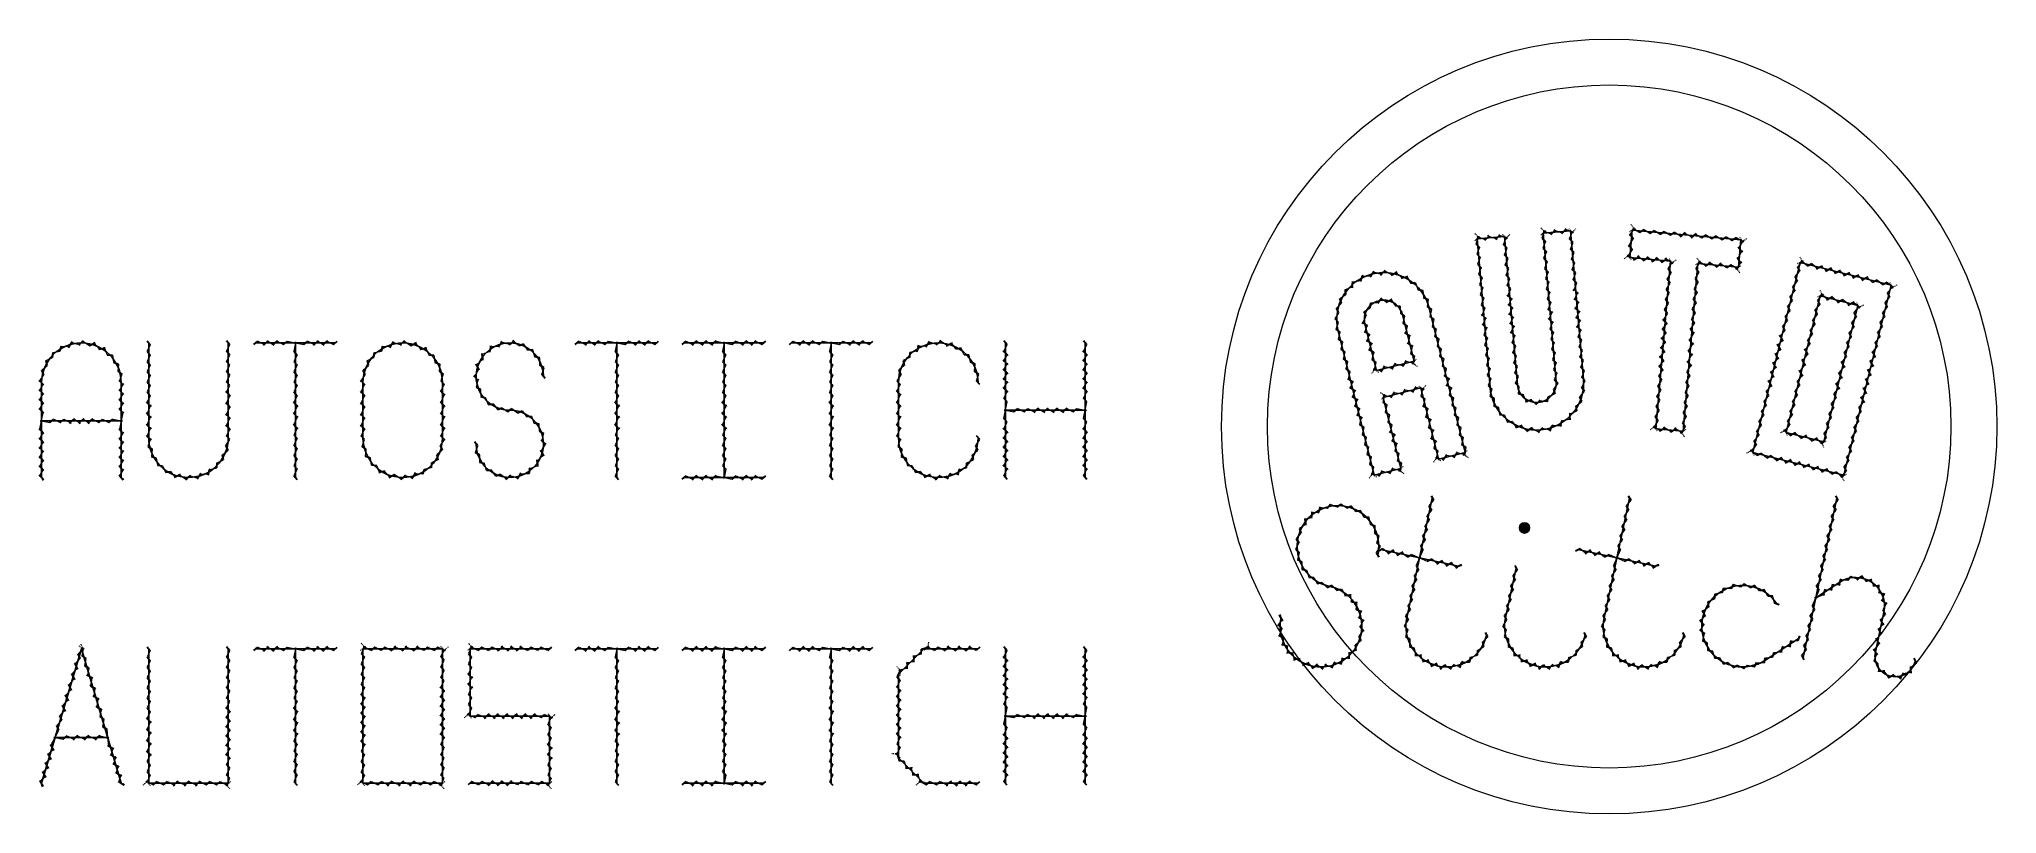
# Model space of a CAD drawing. Header units: millimetres. Extents: x -1 to 575, y -99 to 129.
import ezdxf

# ---------------------------------------------------------------- set-up
doc = ezdxf.new("R2010")
doc.units = ezdxf.units.MM
for name, color, linetype in [('AUTOSTITCH', 7, 'Continuous'), ('AUTOSTITCH_STITCHES', 7, 'Continuous'), ('SHOWCASE_CIRCLES', 7, 'Continuous'), ('SHOWCASE_PATTERN', 7, 'Continuous')]:
    doc.layers.add(name, color=color, linetype=linetype)
doc.layers.add('SHOWCASE_GUIDES', color=8, linetype='Continuous', plot=False)

# ---------------------------------------------------------------- blocks, each defined once
blk = doc.blocks.new('ST-8')
at = {"layer": 'AUTOSTITCH', "color": 7, "lineweight": 30}
for p, q in [((3.26, 35.31), (3.37, 36.8)), ((5.42, 37.21), (5.9, 38.63)), ((7.99, 38.5), (8.82, 39.75)), ((11.02, 39.11), (12.16, 40.09)), ((14.1, 38.87), (15.46, 39.5)), ((17, 37.8), (18.48, 38.04)), ((19.34, 36.13), (20.83, 35.98)), ((0.7, 30.2), (0.06, 31.55)), ((1.65, 32.92), (1.38, 34.39)), ((21.18, 33.92), (22.59, 33.39)), ((22.4, 31.31), (23.63, 30.44)), ((0.48, 27.33), (-0.48, 28.47)), ((0.48, 24.57), (-0.48, 25.72)), ((22.92, 28.47), (23.88, 27.33)), ((22.92, 25.72), (23.88, 24.57)), ((0.48, 21.81), (-0.48, 22.96)), ((0.48, 19.06), (-0.48, 20.21)), ((22.92, 22.96), (23.88, 21.81)), ((22.92, 20.21), (23.88, 19.06)), ((0.48, 13.06), (-0.48, 14.21)), ((2.43, 16.15), (3.57, 17.11)), ((5.43, 16.15), (6.57, 17.11)), ((8.43, 16.15), (9.57, 17.11)), ((11.13, 16.15), (12.27, 17.11)), ((13.83, 16.15), (14.97, 17.11)), ((16.83, 16.15), (17.97, 17.11)), ((19.83, 16.15), (20.97, 17.11)), ((22.92, 14.21), (23.88, 13.06)), ((0.48, 10.33), (-0.48, 11.48)), ((0.48, 7.6), (-0.48, 8.75)), ((0.48, 4.88), (-0.48, 6.03)), ((22.92, 11.48), (23.88, 10.33)), ((22.92, 8.75), (23.88, 7.6)), ((22.92, 6.03), (23.88, 4.88)), ((0.48, 2.15), (-0.48, 3.3)), ((0.48, -0.57), (-0.48, 0.57)), ((22.92, 3.3), (23.88, 2.15)), ((22.92, 0.57), (23.88, -0.57))]:
    blk.add_line(p, q, dxfattribs=at)
for points in [[(11.97, 40.31), (12.35, 39.86)], [(7.75, 38.67), (8.24, 38.34)], [(8.58, 39.91), (9.07, 39.59)], [(10.83, 39.33), (11.21, 38.89)], [(13.98, 39.14), (14.22, 38.61)], [(15.34, 39.77), (15.58, 39.24)], [(16.95, 38.09), (17.04, 37.52)], [(18.43, 38.33), (18.53, 37.75)], [(-0.71, 28.29), (-0.26, 28.66)], [(-0.71, 25.53), (-0.26, 25.91)], [(-0.71, 22.77), (-0.26, 23.15)], [(0.26, 27.14), (0.71, 27.51)], [(0.26, 24.38), (0.71, 24.76)], [(23.14, 28.66), (22.69, 28.29)], [(23.14, 25.91), (22.69, 25.53)], [(23.14, 23.15), (22.69, 22.77)], [(24.11, 27.51), (23.66, 27.14)], [(24.11, 24.76), (23.66, 24.38)], [(-0.71, 20.02), (-0.26, 20.39)], [(0.26, 21.63), (0.71, 22)], [(0.26, 18.87), (0.71, 19.25)], [(9.39, 17.34), (9.76, 16.89)], [(12.09, 17.34), (12.46, 16.89)], [(14.79, 17.34), (15.16, 16.89)], [(23.14, 20.39), (22.69, 20.02)], [(24.11, 22), (23.66, 21.63)], [(24.11, 19.25), (23.66, 18.87)], [(-0.71, 14.02), (-0.26, 14.39)], [(-0.71, 11.29), (-0.26, 11.67)], [(0.26, 12.87), (0.71, 13.25)], [(8.24, 16.37), (8.61, 15.93)], [(10.94, 16.37), (11.31, 15.93)], [(13.64, 16.37), (14.01, 15.93)], [(23.14, 14.39), (22.69, 14.02)], [(23.14, 11.67), (22.69, 11.29)], [(24.11, 13.25), (23.66, 12.87)], [(-0.71, 8.57), (-0.26, 8.94)], [(-0.71, 5.84), (-0.26, 6.22)], [(0.26, 10.14), (0.71, 10.52)], [(0.26, 7.42), (0.71, 7.79)], [(23.14, 8.94), (22.69, 8.57)], [(23.14, 6.22), (22.69, 5.84)], [(24.11, 10.52), (23.66, 10.14)], [(24.11, 7.79), (23.66, 7.42)], [(-0.71, 3.11), (-0.26, 3.49)], [(-0.71, 0.39), (-0.26, 0.76)], [(0.26, 4.69), (0.71, 5.07)], [(0.26, 1.96), (0.71, 2.34)], [(23.14, 3.49), (22.69, 3.11)], [(23.14, 0.76), (22.69, 0.39)], [(24.11, 5.07), (23.66, 4.69)], [(24.11, 2.34), (23.66, 1.96)], [(0.26, -0.76), (0.71, -0.39)], [(24.11, -0.39), (23.66, -0.76)]]:
    blk.add_lwpolyline(points, dxfattribs=at)
at = {"layer": 'AUTOSTITCH', "color": 7, "lineweight": 0, "const_width": 0.25}
for points in [[(-0.12, 16.63, 1), (0.12, 16.63, 1)], [(23.27, 16.63, 1), (23.52, 16.63, 1)]]:
    blk.add_lwpolyline(points, format="xyb", close=True, dxfattribs=at)
at = {"layer": 'AUTOSTITCH', "color": 7, "lineweight": 0}
for centre in [(0, 16.63), (23.4, 16.63)]:
    blk.add_circle(centre, 0.25, dxfattribs=at)
at = {"layer": 'AUTOSTITCH_STITCHES', "color": 7, "lineweight": 9}
for p, q in [((1.38, 34.39), (3.26, 35.31)), ((3.37, 36.8), (5.42, 37.21)), ((5.9, 38.63), (7.99, 38.5)), ((8.82, 39.75), (11.02, 39.11)), ((12.16, 40.09), (14.1, 38.87)), ((15.46, 39.5), (17, 37.8)), ((18.48, 38.04), (19.34, 36.13)), ((20.83, 35.98), (21.18, 33.92)), ((-0.48, 28.47), (0.7, 30.2)), ((0.06, 31.55), (1.65, 32.92)), ((22.59, 33.39), (22.4, 31.31)), ((23.63, 30.44), (22.92, 28.47)), ((-0.48, 25.72), (0.48, 27.33)), ((-0.48, 22.96), (0.48, 24.57)), ((23.88, 27.33), (22.92, 25.72)), ((23.88, 24.57), (22.92, 22.96)), ((-0.48, 20.21), (0.48, 21.81)), ((0, 16.63), (0.48, 19.06)), ((23.88, 21.81), (22.92, 20.21)), ((23.88, 19.06), (23.4, 16.63)), ((-0.48, 14.21), (0, 16.63)), ((-0.48, 11.48), (0.48, 13.06)), ((0, 16.63), (2.43, 16.15)), ((3.57, 17.11), (5.43, 16.15)), ((6.57, 17.11), (8.43, 16.15)), ((9.57, 17.11), (11.13, 16.15)), ((12.27, 17.11), (13.83, 16.15)), ((14.97, 17.11), (16.83, 16.15)), ((17.97, 17.11), (19.83, 16.15)), ((20.97, 17.11), (23.4, 16.63)), ((23.4, 16.63), (22.92, 14.21)), ((23.88, 13.06), (22.92, 11.48)), ((-0.48, 8.75), (0.48, 10.33)), ((-0.48, 6.03), (0.48, 7.6)), ((23.88, 10.33), (22.92, 8.75)), ((23.88, 7.6), (22.92, 6.03)), ((-0.48, 3.3), (0.48, 4.88)), ((-0.48, 0.57), (0.48, 2.15)), ((23.88, 4.88), (22.92, 3.3)), ((23.88, 2.15), (22.92, 0.57))]:
    blk.add_line(p, q, dxfattribs=at)
blk = doc.blocks.new('ST-9')
at = {"layer": 'AUTOSTITCH', "color": 7, "lineweight": 30}
for p, q in [((31.02, 40.17), (31.98, 39.03)), ((31.02, 37.17), (31.98, 36.03)), ((55.38, 39.03), (54.42, 40.17)), ((55.38, 36.03), (54.42, 37.17)), ((31.02, 34.17), (31.98, 33.03)), ((31.02, 31.17), (31.98, 30.03)), ((55.38, 33.03), (54.42, 34.17)), ((55.38, 30.03), (54.42, 31.17)), ((31.02, 28.17), (31.98, 27.03)), ((31.02, 25.17), (31.98, 24.03)), ((55.38, 27.03), (54.42, 28.17)), ((55.38, 24.03), (54.42, 25.17)), ((31.02, 22.17), (31.98, 21.03)), ((31.02, 18.87), (31.98, 17.73)), ((55.38, 20.73), (54.42, 21.87)), ((55.38, 17.43), (54.42, 18.57)), ((31.02, 15.57), (31.98, 14.43)), ((31.02, 12.27), (31.98, 11.13)), ((55.38, 14.13), (54.42, 15.27)), ((55.38, 11.13), (54.42, 12.27)), ((31.27, 9.16), (32.5, 8.29)), ((32.31, 6.21), (33.72, 5.68)), ((53.52, 5.21), (53.25, 6.68)), ((54.84, 8.05), (54.2, 9.4)), ((34.07, 3.62), (35.56, 3.47)), ((36.42, 1.56), (37.9, 1.8)), ((39.22, 0.17), (40.6, 0.77)), ((42.51, -0.48), (43.67, 0.48)), ((45.85, -0.2), (46.71, 1.03)), ((49, 0.97), (49.48, 2.39)), ((51.53, 2.8), (51.64, 4.29))]:
    blk.add_line(p, q, dxfattribs=at)
for points in [[(54.19, 24.99), (54.64, 25.36)], [(55.16, 23.84), (55.61, 24.21)], [(31.24, 22.36), (30.79, 21.99)], [(31.24, 19.06), (30.79, 18.69)], [(32.21, 21.21), (31.76, 20.84)], [(32.21, 17.91), (31.76, 17.54)], [(54.19, 21.69), (54.64, 22.06)], [(54.19, 18.39), (54.64, 18.76)], [(55.16, 20.54), (55.61, 20.91)], [(55.16, 17.24), (55.61, 17.61)], [(31.24, 15.76), (30.79, 15.39)], [(31.24, 12.46), (30.79, 12.09)], [(32.21, 14.61), (31.76, 14.24)], [(54.19, 15.09), (54.64, 15.46)], [(55.16, 13.94), (55.61, 14.31)], [(32.21, 11.31), (31.76, 10.94)], [(39.1, 0.44), (39.34, -0.1)], [(40.48, 1.04), (40.71, 0.51)], [(43.48, 0.7), (43.86, 0.25)], [(46.47, 1.2), (46.95, 0.86)], [(48.72, 1.06), (49.27, 0.87)], [(49.21, 2.48), (49.76, 2.29)], [(42.33, -0.25), (42.7, -0.7)], [(45.61, -0.04), (46.09, -0.37)]]:
    blk.add_lwpolyline(points, dxfattribs=at)
at = {"layer": 'AUTOSTITCH_STITCHES', "color": 7, "lineweight": 9}
for p, q in [((31.98, 39.03), (31.02, 37.17)), ((31.98, 36.03), (31.02, 34.17)), ((54.42, 37.17), (55.38, 39.03)), ((54.42, 34.17), (55.38, 36.03)), ((31.98, 33.03), (31.02, 31.17)), ((31.98, 30.03), (31.02, 28.17)), ((54.42, 31.17), (55.38, 33.03)), ((54.42, 28.17), (55.38, 30.03)), ((31.98, 27.03), (31.02, 25.17)), ((31.98, 24.03), (31.02, 22.17)), ((54.42, 25.17), (55.38, 27.03)), ((54.42, 21.87), (55.38, 24.03)), ((31.98, 21.03), (31.02, 18.87)), ((31.98, 17.73), (31.02, 15.57)), ((54.42, 18.57), (55.38, 20.73)), ((54.42, 15.27), (55.38, 17.43)), ((31.98, 14.43), (31.02, 12.27)), ((54.42, 12.27), (55.38, 14.13)), ((31.98, 11.13), (31.27, 9.16)), ((32.5, 8.29), (32.31, 6.21)), ((53.25, 6.68), (54.84, 8.05)), ((54.2, 9.4), (55.38, 11.13)), ((33.72, 5.68), (34.07, 3.62)), ((35.56, 3.47), (36.42, 1.56)), ((37.9, 1.8), (39.22, 0.17)), ((40.6, 0.77), (42.51, -0.48)), ((43.67, 0.48), (45.85, -0.2)), ((46.71, 1.03), (49, 0.97)), ((49.48, 2.39), (51.53, 2.8)), ((51.64, 4.29), (53.52, 5.21))]:
    blk.add_line(p, q, dxfattribs=at)
blk = doc.blocks.new('ST-10')
at = {"layer": 'AUTOSTITCH', "color": 7, "lineweight": 30}
for p, q in [((62.43, 39.12), (63.57, 40.08)), ((65.43, 39.12), (66.57, 40.08)), ((68.13, 39.12), (69.27, 40.08)), ((71.13, 39.12), (72.27, 40.08)), ((74.22, 37.17), (75.18, 36.03)), ((77.13, 39.12), (78.27, 40.08)), ((80.13, 39.12), (81.27, 40.08)), ((82.83, 39.12), (83.97, 40.08)), ((85.83, 39.12), (86.97, 40.08)), ((74.22, 34.17), (75.18, 33.03)), ((74.22, 31.17), (75.18, 30.03)), ((74.22, 28.17), (75.18, 27.03)), ((74.22, 25.17), (75.18, 24.03)), ((74.22, 22.17), (75.18, 21.03)), ((74.22, 18.87), (75.18, 17.73)), ((74.22, 15.57), (75.18, 14.43)), ((74.22, 12.57), (75.18, 11.43)), ((74.22, 9.57), (75.18, 8.43)), ((74.22, 6.57), (75.18, 5.43)), ((74.22, 3.57), (75.18, 2.43)), ((74.22, 0.57), (75.18, -0.57))]:
    blk.add_line(p, q, dxfattribs=at)
for points in [[(66.39, 40.31), (66.76, 39.86)], [(69.09, 40.31), (69.46, 39.86)], [(81.09, 40.31), (81.46, 39.86)], [(83.79, 40.31), (84.16, 39.86)], [(65.24, 39.34), (65.61, 38.89)], [(67.94, 39.34), (68.31, 38.89)], [(79.94, 39.34), (80.31, 38.89)], [(82.64, 39.34), (83.01, 38.89)], [(74.44, 22.36), (73.99, 21.99)], [(74.44, 19.06), (73.99, 18.69)], [(75.41, 21.21), (74.96, 20.84)], [(75.41, 17.91), (74.96, 17.54)], [(74.44, 15.76), (73.99, 15.39)], [(75.41, 14.61), (74.96, 14.24)]]:
    blk.add_lwpolyline(points, dxfattribs=at)
at = {"layer": 'AUTOSTITCH', "color": 7, "lineweight": 0, "const_width": 0.25}
blk.add_lwpolyline([(74.58, 39.6, 1), (74.83, 39.6, 1)], format="xyb", close=True, dxfattribs=at)
at = {"layer": 'AUTOSTITCH', "color": 7, "lineweight": 0}
blk.add_circle((74.7, 39.6), 0.25, dxfattribs=at)
at = {"layer": 'AUTOSTITCH_STITCHES', "color": 7, "lineweight": 9}
for p, q in [((63.57, 40.08), (65.43, 39.12)), ((66.57, 40.08), (68.13, 39.12)), ((69.27, 40.08), (71.13, 39.12)), ((72.27, 40.08), (74.7, 39.6)), ((74.7, 39.6), (74.22, 37.17)), ((75.18, 36.03), (74.22, 34.17)), ((74.7, 39.6), (77.13, 39.12)), ((78.27, 40.08), (80.13, 39.12)), ((81.27, 40.08), (82.83, 39.12)), ((83.97, 40.08), (85.83, 39.12)), ((75.18, 33.03), (74.22, 31.17)), ((75.18, 30.03), (74.22, 28.17)), ((75.18, 27.03), (74.22, 25.17)), ((75.18, 24.03), (74.22, 22.17)), ((75.18, 21.03), (74.22, 18.87)), ((75.18, 17.73), (74.22, 15.57)), ((75.18, 14.43), (74.22, 12.57)), ((75.18, 11.43), (74.22, 9.57)), ((75.18, 8.43), (74.22, 6.57)), ((75.18, 5.43), (74.22, 3.57)), ((75.18, 2.43), (74.22, 0.57))]:
    blk.add_line(p, q, dxfattribs=at)
blk = doc.blocks.new('ST-11')
at = {"layer": 'AUTOSTITCH', "color": 7, "lineweight": 30}
for p, q in [((97.76, 35.31), (97.87, 36.8)), ((99.92, 37.21), (100.4, 38.63)), ((102.49, 38.5), (103.32, 39.75)), ((105.52, 39.11), (106.66, 40.09)), ((108.6, 38.87), (109.96, 39.5)), ((111.5, 37.8), (112.98, 38.04)), ((113.84, 36.13), (115.33, 35.98)), ((95.2, 30.2), (94.56, 31.55)), ((96.15, 32.92), (95.88, 34.39)), ((115.68, 33.92), (117.09, 33.39)), ((116.9, 31.31), (118.13, 30.44)), ((94.98, 27.33), (94.02, 28.47)), ((94.98, 24.03), (94.02, 25.17)), ((117.42, 28.47), (118.38, 27.33)), ((117.42, 25.47), (118.38, 24.33)), ((94.98, 20.73), (94.02, 21.87)), ((94.98, 17.43), (94.02, 18.57)), ((117.42, 22.17), (118.38, 21.03)), ((117.42, 18.87), (118.38, 17.73)), ((94.98, 14.13), (94.02, 15.27)), ((94.98, 11.13), (94.02, 12.27)), ((117.42, 15.57), (118.38, 14.43)), ((117.42, 12.27), (118.38, 11.13)), ((95.5, 8.29), (94.27, 9.16)), ((96.72, 5.68), (95.31, 6.21)), ((116.25, 6.68), (116.52, 5.21)), ((117.2, 9.4), (117.84, 8.05)), ((98.56, 3.47), (97.07, 3.62)), ((100.9, 1.8), (99.42, 1.56)), ((103.8, 0.73), (102.44, 0.1)), ((106.88, 0.49), (105.74, -0.49)), ((109.91, 1.1), (109.08, -0.15)), ((112.48, 2.39), (112, 0.97)), ((114.64, 4.29), (114.53, 2.8))]:
    blk.add_line(p, q, dxfattribs=at)
for points in [[(106.47, 40.31), (106.85, 39.86)], [(102.25, 38.67), (102.74, 38.34)], [(103.08, 39.91), (103.57, 39.59)], [(105.33, 39.33), (105.71, 38.89)], [(108.48, 39.14), (108.72, 38.61)], [(109.84, 39.77), (110.08, 39.24)], [(111.45, 38.09), (111.54, 37.52)], [(112.93, 38.33), (113.03, 37.75)], [(93.79, 28.29), (94.24, 28.66)], [(93.79, 24.99), (94.24, 25.36)], [(94.76, 27.14), (95.21, 27.51)], [(94.76, 23.84), (95.21, 24.21)], [(117.64, 25.66), (117.19, 25.29)], [(118.61, 24.51), (118.16, 24.14)], [(93.79, 21.69), (94.24, 22.06)], [(93.79, 18.39), (94.24, 18.76)], [(94.76, 20.54), (95.21, 20.91)], [(94.76, 17.24), (95.21, 17.61)], [(117.64, 22.36), (117.19, 21.99)], [(117.64, 19.06), (117.19, 18.69)], [(118.61, 21.21), (118.16, 20.84)], [(118.61, 17.91), (118.16, 17.54)], [(93.79, 15.09), (94.24, 15.46)], [(94.76, 13.94), (95.21, 14.31)], [(117.64, 15.76), (117.19, 15.39)], [(117.64, 12.46), (117.19, 12.09)], [(118.61, 14.61), (118.16, 14.24)], [(118.61, 11.31), (118.16, 10.94)], [(99.47, 1.27), (99.37, 1.85)], [(100.95, 1.51), (100.86, 2.08)], [(102.56, -0.17), (102.32, 0.36)], [(103.92, 0.46), (103.68, 0.99)], [(107.07, 0.27), (106.69, 0.71)], [(109.32, -0.31), (108.83, 0.01)], [(110.15, 0.93), (109.66, 1.26)], [(105.93, -0.71), (105.55, -0.26)]]:
    blk.add_lwpolyline(points, dxfattribs=at)
at = {"layer": 'AUTOSTITCH_STITCHES', "color": 7, "lineweight": 9}
for p, q in [((95.88, 34.39), (97.76, 35.31)), ((97.87, 36.8), (99.92, 37.21)), ((100.4, 38.63), (102.49, 38.5)), ((103.32, 39.75), (105.52, 39.11)), ((106.66, 40.09), (108.6, 38.87)), ((109.96, 39.5), (111.5, 37.8)), ((112.98, 38.04), (113.84, 36.13)), ((115.33, 35.98), (115.68, 33.92)), ((94.02, 28.47), (95.2, 30.2)), ((94.56, 31.55), (96.15, 32.92)), ((117.09, 33.39), (116.9, 31.31)), ((118.13, 30.44), (117.42, 28.47)), ((94.02, 25.17), (94.98, 27.33)), ((94.02, 21.87), (94.98, 24.03)), ((118.38, 27.33), (117.42, 25.47)), ((118.38, 24.33), (117.42, 22.17)), ((94.02, 18.57), (94.98, 20.73)), ((94.02, 15.27), (94.98, 17.43)), ((118.38, 21.03), (117.42, 18.87)), ((118.38, 17.73), (117.42, 15.57)), ((94.02, 12.27), (94.98, 14.13)), ((118.38, 14.43), (117.42, 12.27)), ((94.27, 9.16), (94.98, 11.13)), ((95.31, 6.21), (95.5, 8.29)), ((117.84, 8.05), (116.25, 6.68)), ((118.38, 11.13), (117.2, 9.4)), ((97.07, 3.62), (96.72, 5.68)), ((99.42, 1.56), (98.56, 3.47)), ((102.44, 0.1), (100.9, 1.8)), ((105.74, -0.49), (103.8, 0.73)), ((109.08, -0.15), (106.88, 0.49)), ((112, 0.97), (109.91, 1.1)), ((114.53, 2.8), (112.48, 2.39)), ((116.52, 5.21), (114.64, 4.29))]:
    blk.add_line(p, q, dxfattribs=at)
blk = doc.blocks.new('ST-12')
at = {"layer": 'AUTOSTITCH', "color": 7, "lineweight": 30}
for p, q in [((129.57, 36.19), (129.69, 34.69)), ((132.15, 38.49), (131.77, 37.04)), ((135.34, 39.83), (134.51, 38.58)), ((138.79, 40.04), (137.59, 39.13)), ((141.84, 39.24), (140.43, 38.73)), ((144.51, 37.56), (143.01, 37.5)), ((146.55, 35.16), (145.1, 35.55)), ((127.3, 29.76), (128.32, 28.66)), ((127.9, 33.16), (128.5, 31.79)), ((147.78, 32.26), (146.51, 33.07)), ((148.08, 29.13), (147.12, 30.27)), ((127.76, 26.64), (129.07, 25.9)), ((129.14, 23.8), (130.6, 23.48)), ((131.29, 21.51), (132.79, 21.64)), ((134.04, 19.97), (135.43, 20.54)), ((137.13, 19.32), (138.27, 20.28)), ((139.97, 19.06), (141.36, 19.63)), ((142.61, 17.96), (144.11, 18.09)), ((144.8, 16.12), (146.26, 15.8)), ((146.33, 13.7), (147.64, 12.96)), ((128.28, 9.33), (127.32, 10.47)), ((128.89, 6.53), (127.62, 7.34)), ((146.9, 7.81), (147.5, 6.44)), ((147.08, 10.94), (148.1, 9.84)), ((130.3, 4.05), (128.85, 4.44)), ((132.39, 2.1), (130.89, 2.04)), ((134.97, 0.87), (133.56, 0.36)), ((137.81, 0.47), (136.61, -0.44)), ((140.89, 1.02), (140.06, -0.23)), ((143.63, 2.56), (143.25, 1.11)), ((145.71, 4.91), (145.83, 3.41))]:
    blk.add_line(p, q, dxfattribs=at)
for points in [[(129.86, 36.21), (129.28, 36.16)], [(129.98, 34.71), (129.4, 34.67)], [(132.06, 36.97), (131.49, 37.11)], [(132.43, 38.42), (131.87, 38.57)], [(134.75, 38.42), (134.26, 38.74)], [(135.58, 39.66), (135.1, 39.99)], [(137.77, 38.9), (137.42, 39.37)], [(138.97, 39.81), (138.61, 40.27)], [(127.52, 29.96), (127.09, 29.56)], [(128.16, 33.28), (127.63, 33.05)], [(128.54, 28.86), (128.11, 28.46)], [(128.77, 31.91), (128.23, 31.67)], [(147.17, 7.93), (146.63, 7.69)], [(147.29, 11.14), (146.86, 10.74)], [(147.77, 6.55), (147.24, 6.32)], [(148.31, 10.04), (147.88, 9.64)], [(137.98, 0.23), (137.63, 0.7)], [(141.14, 0.86), (140.65, 1.18)], [(143.53, 1.03), (142.97, 1.18)], [(143.91, 2.49), (143.34, 2.63)], [(146, 4.93), (145.42, 4.89)], [(146.12, 3.44), (145.54, 3.39)], [(136.79, -0.67), (136.43, -0.21)], [(140.3, -0.39), (139.82, -0.06)]]:
    blk.add_lwpolyline(points, dxfattribs=at)
at = {"layer": 'AUTOSTITCH_STITCHES', "color": 7, "lineweight": 9}
for p, q in [((129.69, 34.69), (127.9, 33.16)), ((131.77, 37.04), (129.57, 36.19)), ((134.51, 38.58), (132.15, 38.49)), ((137.59, 39.13), (135.34, 39.83)), ((140.43, 38.73), (138.79, 40.04)), ((143.01, 37.5), (141.84, 39.24)), ((145.1, 35.55), (144.51, 37.56)), ((146.51, 33.07), (146.55, 35.16)), ((128.5, 31.79), (127.3, 29.76)), ((147.12, 30.27), (147.78, 32.26)), ((128.32, 28.66), (127.76, 26.64)), ((129.07, 25.9), (129.14, 23.8)), ((130.6, 23.48), (131.29, 21.51)), ((132.79, 21.64), (134.04, 19.97)), ((135.43, 20.54), (137.13, 19.32)), ((138.27, 20.28), (139.97, 19.06)), ((141.36, 19.63), (142.61, 17.96)), ((144.11, 18.09), (144.8, 16.12)), ((146.26, 15.8), (146.33, 13.7)), ((147.64, 12.96), (147.08, 10.94)), ((127.62, 7.34), (128.28, 9.33)), ((128.85, 4.44), (128.89, 6.53)), ((147.5, 6.44), (145.71, 4.91)), ((148.1, 9.84), (146.9, 7.81)), ((130.89, 2.04), (130.3, 4.05)), ((133.56, 0.36), (132.39, 2.1)), ((136.61, -0.44), (134.97, 0.87)), ((140.06, -0.23), (137.81, 0.47)), ((143.25, 1.11), (140.89, 1.02)), ((145.83, 3.41), (143.63, 2.56))]:
    blk.add_line(p, q, dxfattribs=at)
blk = doc.blocks.new('ST-14')
at = {"layer": 'AUTOSTITCH', "color": 7, "lineweight": 30}
for p, q in [((188.43, 39.12), (189.57, 40.08)), ((191.43, 39.12), (192.57, 40.08)), ((194.28, 39.12), (195.42, 40.08)), ((197.13, 39.12), (198.27, 40.08)), ((200.22, 37.17), (201.18, 36.03)), ((203.13, 39.12), (204.27, 40.08)), ((206.13, 39.12), (207.27, 40.08)), ((208.83, 39.12), (209.97, 40.08)), ((211.83, 39.12), (212.97, 40.08)), ((200.22, 34.17), (201.18, 33.03)), ((200.22, 31.17), (201.18, 30.03)), ((200.22, 28.17), (201.18, 27.03)), ((200.22, 25.17), (201.18, 24.03)), ((200.22, 22.17), (201.18, 21.03)), ((200.22, 18.87), (201.18, 17.73)), ((200.22, 15.57), (201.18, 14.43)), ((200.22, 12.57), (201.18, 11.43)), ((200.22, 9.57), (201.18, 8.43)), ((200.22, 6.57), (201.18, 5.43)), ((188.43, -0.48), (189.57, 0.48)), ((191.43, -0.48), (192.57, 0.48)), ((194.28, -0.48), (195.42, 0.48)), ((197.13, -0.48), (198.27, 0.48)), ((200.22, 3.57), (201.18, 2.43)), ((203.13, -0.48), (204.27, 0.48)), ((206.13, -0.48), (207.27, 0.48)), ((208.83, -0.48), (209.97, 0.48)), ((211.83, -0.48), (212.97, 0.48))]:
    blk.add_line(p, q, dxfattribs=at)
for points in [[(192.39, 40.31), (192.76, 39.86)], [(195.24, 40.31), (195.61, 39.86)], [(198.09, 40.31), (198.46, 39.86)], [(207.09, 40.31), (207.46, 39.86)], [(209.79, 40.31), (210.16, 39.86)], [(191.24, 39.34), (191.61, 38.89)], [(194.09, 39.34), (194.46, 38.89)], [(196.94, 39.34), (197.31, 38.89)], [(205.94, 39.34), (206.31, 38.89)], [(208.64, 39.34), (209.01, 38.89)], [(200.44, 22.36), (199.99, 21.99)], [(200.44, 19.06), (199.99, 18.69)], [(201.41, 21.21), (200.96, 20.84)], [(201.41, 17.91), (200.96, 17.54)], [(200.44, 15.76), (199.99, 15.39)], [(201.41, 14.61), (200.96, 14.24)], [(192.39, 0.71), (192.76, 0.26)], [(195.24, 0.71), (195.61, 0.26)], [(198.09, 0.71), (198.46, 0.26)], [(207.09, 0.71), (207.46, 0.26)], [(209.79, 0.71), (210.16, 0.26)], [(191.24, -0.26), (191.61, -0.71)], [(194.09, -0.26), (194.46, -0.71)], [(196.94, -0.26), (197.31, -0.71)], [(205.94, -0.26), (206.31, -0.71)], [(208.64, -0.26), (209.01, -0.71)]]:
    blk.add_lwpolyline(points, dxfattribs=at)
at = {"layer": 'AUTOSTITCH', "color": 7, "lineweight": 0, "const_width": 0.25}
for points in [[(200.57, 39.6, 1), (200.82, 39.6, 1)], [(200.57, 0, 1), (200.82, 0, 1)]]:
    blk.add_lwpolyline(points, format="xyb", close=True, dxfattribs=at)
at = {"layer": 'AUTOSTITCH', "color": 7, "lineweight": 0}
for centre in [(200.7, 39.6), (200.7, 0)]:
    blk.add_circle(centre, 0.25, dxfattribs=at)
at = {"layer": 'AUTOSTITCH_STITCHES', "color": 7, "lineweight": 9}
for p, q in [((189.57, 40.08), (191.43, 39.12)), ((192.57, 40.08), (194.28, 39.12)), ((195.42, 40.08), (197.13, 39.12)), ((198.27, 40.08), (200.7, 39.6)), ((200.7, 39.6), (200.22, 37.17)), ((201.18, 36.03), (200.22, 34.17)), ((200.7, 39.6), (203.13, 39.12)), ((204.27, 40.08), (206.13, 39.12)), ((207.27, 40.08), (208.83, 39.12)), ((209.97, 40.08), (211.83, 39.12)), ((201.18, 33.03), (200.22, 31.17)), ((201.18, 30.03), (200.22, 28.17)), ((201.18, 27.03), (200.22, 25.17)), ((201.18, 24.03), (200.22, 22.17)), ((201.18, 21.03), (200.22, 18.87)), ((201.18, 17.73), (200.22, 15.57)), ((201.18, 14.43), (200.22, 12.57)), ((201.18, 11.43), (200.22, 9.57)), ((201.18, 8.43), (200.22, 6.57)), ((189.57, 0.48), (191.43, -0.48)), ((192.57, 0.48), (194.28, -0.48)), ((195.42, 0.48), (197.13, -0.48)), ((198.27, 0.48), (200.7, 0)), ((201.18, 5.43), (200.22, 3.57)), ((201.18, 2.43), (200.7, 0)), ((200.7, 0), (203.13, -0.48)), ((204.27, 0.48), (206.13, -0.48)), ((207.27, 0.48), (208.83, -0.48)), ((209.97, 0.48), (211.83, -0.48))]:
    blk.add_line(p, q, dxfattribs=at)
blk = doc.blocks.new('ST-16')
at = {"layer": 'AUTOSTITCH', "color": 7, "lineweight": 30}
for p, q in [((255.37, 36.8), (255.26, 35.31)), ((257.9, 38.63), (257.42, 37.21)), ((261.05, 39.8), (260.19, 38.57)), ((264.39, 40.08), (263.23, 39.12)), ((267.68, 39.43), (266.3, 38.83)), ((270.48, 38.04), (269, 37.8)), ((272.83, 35.98), (271.34, 36.13)), ((252.06, 31.55), (252.7, 30.2)), ((253.38, 34.39), (253.65, 32.92)), ((274.59, 33.39), (273.18, 33.92)), ((275.63, 30.44), (274.4, 31.31)), ((251.52, 28.47), (252.48, 27.33)), ((251.52, 25.47), (252.48, 24.33)), ((275.88, 27.33), (274.92, 28.47)), ((251.52, 22.17), (252.48, 21.03)), ((251.52, 18.87), (252.48, 17.73)), ((251.52, 15.57), (252.48, 14.43)), ((251.52, 12.27), (252.48, 11.13)), ((275.88, 11.13), (274.92, 12.27)), ((251.77, 9.16), (253, 8.29)), ((252.81, 6.21), (254.22, 5.68)), ((274.02, 5.21), (273.75, 6.68)), ((275.34, 8.05), (274.7, 9.4)), ((254.57, 3.62), (256.06, 3.47)), ((256.92, 1.56), (258.4, 1.8)), ((259.72, 0.17), (261.1, 0.77)), ((263.01, -0.48), (264.17, 0.48)), ((266.35, -0.2), (267.21, 1.03)), ((269.5, 0.97), (269.98, 2.39)), ((272.03, 2.8), (272.14, 4.29))]:
    blk.add_line(p, q, dxfattribs=at)
for points in [[(264.57, 39.85), (264.2, 40.3)], [(257.69, 37.12), (257.14, 37.31)], [(258.18, 38.54), (257.63, 38.73)], [(260.43, 38.4), (259.95, 38.74)], [(261.29, 39.64), (260.81, 39.97)], [(263.42, 38.9), (263.04, 39.35)], [(266.42, 38.56), (266.19, 39.09)], [(267.8, 39.16), (267.56, 39.7)], [(251.74, 25.66), (251.29, 25.29)], [(252.71, 24.51), (252.26, 24.14)], [(251.74, 22.36), (251.29, 21.99)], [(251.74, 19.06), (251.29, 18.69)], [(252.71, 21.21), (252.26, 20.84)], [(252.71, 17.91), (252.26, 17.54)], [(251.74, 15.76), (251.29, 15.39)], [(251.74, 12.46), (251.29, 12.09)], [(252.71, 14.61), (252.26, 14.24)], [(252.71, 11.31), (252.26, 10.94)], [(259.6, 0.44), (259.84, -0.1)], [(260.98, 1.04), (261.21, 0.51)], [(263.98, 0.7), (264.36, 0.25)], [(266.97, 1.2), (267.45, 0.86)], [(269.22, 1.06), (269.77, 0.87)], [(269.71, 2.48), (270.26, 2.29)], [(262.83, -0.25), (263.2, -0.7)], [(266.11, -0.04), (266.59, -0.37)]]:
    blk.add_lwpolyline(points, dxfattribs=at)
at = {"layer": 'AUTOSTITCH_STITCHES', "color": 7, "lineweight": 9}
for p, q in [((255.26, 35.31), (253.38, 34.39)), ((257.42, 37.21), (255.37, 36.8)), ((260.19, 38.57), (257.9, 38.63)), ((263.23, 39.12), (261.05, 39.8)), ((266.3, 38.83), (264.39, 40.08)), ((269, 37.8), (267.68, 39.43)), ((271.34, 36.13), (270.48, 38.04)), ((273.18, 33.92), (272.83, 35.98)), ((252.7, 30.2), (251.52, 28.47)), ((253.65, 32.92), (252.06, 31.55)), ((274.4, 31.31), (274.59, 33.39)), ((274.92, 28.47), (275.63, 30.44)), ((252.48, 27.33), (251.52, 25.47)), ((252.48, 24.33), (251.52, 22.17)), ((252.48, 21.03), (251.52, 18.87)), ((252.48, 17.73), (251.52, 15.57)), ((252.48, 14.43), (251.52, 12.27)), ((252.48, 11.13), (251.77, 9.16)), ((253, 8.29), (252.81, 6.21)), ((273.75, 6.68), (275.34, 8.05)), ((274.7, 9.4), (275.88, 11.13)), ((254.22, 5.68), (254.57, 3.62)), ((256.06, 3.47), (256.92, 1.56)), ((258.4, 1.8), (259.72, 0.17)), ((261.1, 0.77), (263.01, -0.48)), ((264.17, 0.48), (266.35, -0.2)), ((267.21, 1.03), (269.5, 0.97)), ((269.98, 2.39), (272.03, 2.8)), ((272.14, 4.29), (274.02, 5.21))]:
    blk.add_line(p, q, dxfattribs=at)
blk = doc.blocks.new('ST-17')
at = {"layer": 'AUTOSTITCH', "color": 7, "lineweight": 30}
for p, q in [((283.98, 39.03), (283.02, 40.17)), ((283.98, 36.03), (283.02, 37.17)), ((307.38, 39.03), (306.42, 40.17)), ((307.38, 36.03), (306.42, 37.17)), ((283.98, 33.33), (283.02, 34.47)), ((283.98, 30.63), (283.02, 31.77)), ((283.98, 27.93), (283.02, 29.07)), ((307.38, 33.33), (306.42, 34.47)), ((307.38, 30.63), (306.42, 31.77)), ((307.38, 27.93), (306.42, 29.07)), ((283.98, 25.23), (283.02, 26.37)), ((283.98, 22.23), (283.02, 23.37)), ((307.38, 25.23), (306.42, 26.37)), ((307.38, 22.23), (306.42, 23.37)), ((283.98, 16.23), (283.02, 17.37)), ((285.93, 19.32), (287.07, 20.28)), ((288.93, 19.32), (290.07, 20.28)), ((291.93, 19.32), (293.07, 20.28)), ((294.73, 19.32), (295.87, 20.28)), ((297.53, 19.32), (298.67, 20.28)), ((300.33, 19.32), (301.47, 20.28)), ((303.33, 19.32), (304.47, 20.28)), ((307.38, 16.23), (306.42, 17.37)), ((283.98, 13.23), (283.02, 14.37)), ((283.98, 10.53), (283.02, 11.67)), ((307.38, 13.23), (306.42, 14.37)), ((307.38, 10.53), (306.42, 11.67)), ((283.98, 7.83), (283.02, 8.97)), ((283.98, 5.13), (283.02, 6.27)), ((307.38, 7.83), (306.42, 8.97)), ((307.38, 5.13), (306.42, 6.27)), ((283.98, 2.43), (283.02, 3.57)), ((283.98, -0.57), (283.02, 0.57)), ((307.38, 2.43), (306.42, 3.57)), ((307.38, -0.57), (306.42, 0.57))]:
    blk.add_line(p, q, dxfattribs=at)
for points in [[(282.79, 36.99), (283.24, 37.36)], [(282.79, 34.29), (283.24, 34.66)], [(283.76, 35.84), (284.21, 36.21)], [(306.19, 36.99), (306.64, 37.36)], [(306.19, 34.29), (306.64, 34.66)], [(307.16, 35.84), (307.61, 36.21)], [(282.79, 31.59), (283.24, 31.96)], [(282.79, 28.89), (283.24, 29.26)], [(283.76, 33.14), (284.21, 33.51)], [(283.76, 30.44), (284.21, 30.81)], [(306.19, 31.59), (306.64, 31.96)], [(306.19, 28.89), (306.64, 29.26)], [(307.16, 33.14), (307.61, 33.51)], [(307.16, 30.44), (307.61, 30.81)], [(282.79, 26.19), (283.24, 26.56)], [(283.76, 27.74), (284.21, 28.11)], [(283.76, 25.04), (284.21, 25.41)], [(306.19, 26.19), (306.64, 26.56)], [(307.16, 27.74), (307.61, 28.11)], [(307.16, 25.04), (307.61, 25.41)], [(291.74, 19.54), (292.11, 19.09)], [(292.89, 20.51), (293.26, 20.06)], [(294.54, 19.54), (294.91, 19.09)], [(295.69, 20.51), (296.06, 20.06)], [(297.34, 19.54), (297.71, 19.09)], [(298.49, 20.51), (298.86, 20.06)], [(300.14, 19.54), (300.51, 19.09)], [(301.29, 20.51), (301.66, 20.06)], [(282.79, 14.19), (283.24, 14.56)], [(282.79, 11.49), (283.24, 11.86)], [(283.76, 13.04), (284.21, 13.41)], [(306.19, 14.19), (306.64, 14.56)], [(306.19, 11.49), (306.64, 11.86)], [(307.16, 13.04), (307.61, 13.41)], [(282.79, 8.79), (283.24, 9.16)], [(282.79, 6.09), (283.24, 6.46)], [(283.76, 10.34), (284.21, 10.71)], [(283.76, 7.64), (284.21, 8.01)], [(306.19, 8.79), (306.64, 9.16)], [(306.19, 6.09), (306.64, 6.46)], [(307.16, 10.34), (307.61, 10.71)], [(307.16, 7.64), (307.61, 8.01)], [(282.79, 3.39), (283.24, 3.76)], [(283.76, 4.94), (284.21, 5.31)], [(283.76, 2.24), (284.21, 2.61)], [(306.19, 3.39), (306.64, 3.76)], [(307.16, 4.94), (307.61, 5.31)], [(307.16, 2.24), (307.61, 2.61)]]:
    blk.add_lwpolyline(points, dxfattribs=at)
at = {"layer": 'AUTOSTITCH', "color": 7, "lineweight": 0, "const_width": 0.25}
for points in [[(283.38, 19.8, 1), (283.62, 19.8, 1)], [(306.77, 19.8, 1), (307.02, 19.8, 1)]]:
    blk.add_lwpolyline(points, format="xyb", close=True, dxfattribs=at)
at = {"layer": 'AUTOSTITCH', "color": 7, "lineweight": 0}
for centre in [(283.5, 19.8), (306.9, 19.8)]:
    blk.add_circle(centre, 0.25, dxfattribs=at)
at = {"layer": 'AUTOSTITCH_STITCHES', "color": 7, "lineweight": 9}
for p, q in [((283.02, 37.17), (283.98, 39.03)), ((283.02, 34.47), (283.98, 36.03)), ((306.42, 37.17), (307.38, 39.03)), ((306.42, 34.47), (307.38, 36.03)), ((283.02, 31.77), (283.98, 33.33)), ((283.02, 29.07), (283.98, 30.63)), ((306.42, 31.77), (307.38, 33.33)), ((306.42, 29.07), (307.38, 30.63)), ((283.02, 26.37), (283.98, 27.93)), ((283.02, 23.37), (283.98, 25.23)), ((306.42, 26.37), (307.38, 27.93)), ((306.42, 23.37), (307.38, 25.23)), ((283.02, 17.37), (283.5, 19.8)), ((283.5, 19.8), (283.98, 22.23)), ((283.5, 19.8), (285.93, 19.32)), ((287.07, 20.28), (288.93, 19.32)), ((290.07, 20.28), (291.93, 19.32)), ((293.07, 20.28), (294.73, 19.32)), ((295.87, 20.28), (297.53, 19.32)), ((298.67, 20.28), (300.33, 19.32)), ((301.47, 20.28), (303.33, 19.32)), ((304.47, 20.28), (306.9, 19.8)), ((306.42, 17.37), (306.9, 19.8)), ((306.9, 19.8), (307.38, 22.23)), ((283.02, 14.37), (283.98, 16.23)), ((283.02, 11.67), (283.98, 13.23)), ((306.42, 14.37), (307.38, 16.23)), ((306.42, 11.67), (307.38, 13.23)), ((283.02, 8.97), (283.98, 10.53)), ((283.02, 6.27), (283.98, 7.83)), ((306.42, 8.97), (307.38, 10.53)), ((306.42, 6.27), (307.38, 7.83)), ((283.02, 3.57), (283.98, 5.13)), ((283.02, 0.57), (283.98, 2.43)), ((306.42, 3.57), (307.38, 5.13)), ((306.42, 0.57), (307.38, 2.43))]:
    blk.add_line(p, q, dxfattribs=at)
blk = doc.blocks.new('ST-18')
at = {"layer": 'AUTOSTITCH', "color": 7, "lineweight": 9}
for p, q in [((10.95, -49.57), (11.13, -49.69)), ((11.31, -49.81), (11.49, -49.93)), ((11.69, -49.22), (11.6, -49.02)), ((11.67, -50.04), (11.85, -50.16)), ((11.86, -49.61), (11.77, -49.42)), ((12.03, -50.01), (11.95, -49.81)), ((12.02, -50.28), (12.2, -50.4)), ((12.2, -50.4), (12.12, -50.2))]:
    blk.add_line(p, q, dxfattribs=at)
at = {"layer": 'AUTOSTITCH', "color": 7, "lineweight": 30}
for p, q in [((10.5, -56.15), (9.9, -54.78)), ((11.35, -53.28), (10.75, -51.9)), ((11.8, -52.45), (13.05, -53.28)), ((12.65, -55.33), (13.9, -56.15)), ((8.67, -62.37), (8.07, -61)), ((9.58, -59.26), (8.98, -57.89)), ((13.5, -58.2), (14.75, -59.03)), ((14.42, -61.3), (15.67, -62.13)), ((6.83, -68.59), (6.23, -67.22)), ((7.75, -65.48), (7.15, -64.11)), ((15.33, -64.39), (16.58, -65.22)), ((16.25, -67.49), (17.5, -68.32)), ((5.13, -74.35), (4.53, -72.97)), ((5.98, -71.47), (5.38, -70.09)), ((17.1, -70.37), (18.35, -71.2)), ((17.95, -73.24), (19.2, -74.07)), ((3.43, -80.1), (2.83, -78.73)), ((6.4, -77.02), (7.55, -76.05)), ((9.4, -77.02), (10.55, -76.05)), ((12.63, -77.02), (13.77, -76.05)), ((15.85, -77.02), (17, -76.05)), ((19.65, -79), (20.9, -79.83)), ((1.86, -85.39), (1.26, -84.02)), ((2.65, -82.75), (2.05, -81.37)), ((20.43, -81.65), (21.68, -82.47)), ((21.21, -84.29), (22.46, -85.12)), ((0.3, -90.69), (-0.3, -89.31)), ((1.08, -88.04), (0.48, -86.67)), ((21.99, -86.94), (23.24, -87.77)), ((22.77, -89.59), (24.03, -90.41))]:
    blk.add_line(p, q, dxfattribs=at)
at = {"layer": 'AUTOSTITCH', "color": 7, "lineweight": 0, "const_width": 0.25}
for points in [[(12.08, -50.4, 1), (12.33, -50.4, 1)], [(3.85, -76.54, 1), (4.1, -76.54, 1)], [(19.3, -76.54, 1), (19.55, -76.54, 1)]]:
    blk.add_lwpolyline(points, format="xyb", close=True, dxfattribs=at)
at = {"layer": 'AUTOSTITCH', "color": 7, "lineweight": 30}
for points in [[(9.64, -54.9), (10.17, -54.66)], [(10.23, -56.27), (10.77, -56.04)], [(7.8, -61.11), (8.33, -60.88)], [(8.4, -62.49), (8.93, -62.26)], [(8.72, -58.01), (9.25, -57.77)], [(9.32, -59.38), (9.85, -59.15)], [(13.66, -57.96), (13.34, -58.45)], [(14.58, -61.05), (14.26, -61.54)], [(14.91, -58.79), (14.59, -59.27)], [(15.83, -61.88), (15.51, -62.37)], [(5.96, -67.33), (6.5, -67.1)], [(6.56, -68.71), (7.1, -68.48)], [(6.88, -64.22), (7.42, -63.99)], [(7.48, -65.6), (8.01, -65.37)], [(15.49, -64.15), (15.17, -64.64)], [(16.41, -67.25), (16.09, -67.73)], [(16.74, -64.98), (16.42, -65.47)], [(17.66, -68.08), (17.34, -68.56)], [(2.56, -78.84), (3.1, -78.61)], [(3.16, -80.22), (3.7, -79.98)], [(9.22, -76.79), (9.59, -77.24)], [(10.36, -75.83), (10.74, -76.28)], [(12.44, -76.79), (12.81, -77.24)], [(13.59, -75.83), (13.96, -76.28)], [(15.66, -76.79), (16.04, -77.24)], [(16.81, -75.83), (17.18, -76.28)], [(19.81, -78.75), (19.49, -79.24)], [(21.06, -79.58), (20.74, -80.07)], [(1, -84.14), (1.53, -83.9)], [(1.6, -85.51), (2.13, -85.28)], [(1.78, -81.49), (2.31, -81.26)], [(2.38, -82.86), (2.91, -82.63)], [(20.59, -81.4), (20.27, -81.89)], [(21.37, -84.05), (21.05, -84.54)], [(21.84, -82.23), (21.52, -82.72)], [(22.62, -84.88), (22.3, -85.36)], [(-0.57, -89.43), (-0.03, -89.2)], [(0.03, -90.8), (0.57, -90.57)], [(0.21, -86.78), (0.75, -86.55)], [(0.81, -88.16), (1.35, -87.92)], [(22.15, -86.7), (21.83, -87.18)], [(22.94, -89.34), (22.61, -89.83)], [(23.4, -87.52), (23.08, -88.01)], [(24.19, -90.17), (23.86, -90.66)]]:
    blk.add_lwpolyline(points, dxfattribs=at)
at = {"layer": 'AUTOSTITCH', "color": 7, "lineweight": 0}
for centre in [(12.2, -50.4), (3.98, -76.54), (19.42, -76.54)]:
    blk.add_circle(centre, 0.25, dxfattribs=at)
at = {"layer": 'AUTOSTITCH_STITCHES', "color": 7, "lineweight": 9}
for p, q in [((10.75, -51.9), (12.2, -50.4)), ((12.2, -50.4), (11.8, -52.45)), ((8.98, -57.89), (10.5, -56.15)), ((9.9, -54.78), (11.35, -53.28)), ((13.05, -53.28), (12.65, -55.33)), ((13.9, -56.15), (13.5, -58.2)), ((7.15, -64.11), (8.67, -62.37)), ((8.07, -61), (9.58, -59.26)), ((14.75, -59.03), (14.42, -61.3)), ((15.67, -62.13), (15.33, -64.39)), ((5.38, -70.09), (6.83, -68.59)), ((6.23, -67.22), (7.75, -65.48)), ((16.58, -65.22), (16.25, -67.49)), ((17.5, -68.32), (17.1, -70.37)), ((3.98, -76.54), (5.13, -74.35)), ((4.53, -72.97), (5.98, -71.47)), ((18.35, -71.2), (17.95, -73.24)), ((19.2, -74.07), (19.42, -76.54)), ((2.05, -81.37), (3.43, -80.1)), ((2.83, -78.73), (3.98, -76.54)), ((3.98, -76.54), (6.4, -77.02)), ((7.55, -76.05), (9.4, -77.02)), ((10.55, -76.05), (12.63, -77.02)), ((13.77, -76.05), (15.85, -77.02)), ((17, -76.05), (19.42, -76.54)), ((19.42, -76.54), (19.65, -79)), ((20.9, -79.83), (20.43, -81.65)), ((0.48, -86.67), (1.86, -85.39)), ((1.26, -84.02), (2.65, -82.75)), ((21.68, -82.47), (21.21, -84.29)), ((22.46, -85.12), (21.99, -86.94)), ((-0.3, -89.31), (1.08, -88.04)), ((23.24, -87.77), (22.77, -89.59))]:
    blk.add_line(p, q, dxfattribs=at)
blk = doc.blocks.new('ST-19')
at = {"layer": 'AUTOSTITCH', "color": 7, "lineweight": 30}
for p, q in [((31.02, -49.83), (31.98, -50.97)), ((55.38, -50.97), (54.42, -49.83)), ((31.02, -52.83), (31.98, -53.97)), ((31.02, -55.83), (31.98, -56.97)), ((55.38, -53.97), (54.42, -52.83)), ((55.38, -56.97), (54.42, -55.83)), ((31.02, -58.83), (31.98, -59.97)), ((31.02, -61.83), (31.98, -62.97)), ((55.38, -59.97), (54.42, -58.83)), ((55.38, -62.97), (54.42, -61.83)), ((31.02, -64.83), (31.98, -65.97)), ((31.02, -67.83), (31.98, -68.97)), ((55.38, -65.97), (54.42, -64.83)), ((55.38, -68.97), (54.42, -67.83)), ((31.02, -70.83), (31.98, -71.97)), ((31.02, -74.06), (31.98, -75.21)), ((55.38, -71.71), (54.42, -70.56)), ((55.38, -74.44), (54.42, -73.29)), ((31.02, -77.29), (31.98, -78.44)), ((31.02, -80.52), (31.98, -81.67)), ((55.38, -77.17), (54.42, -76.02)), ((55.38, -79.9), (54.42, -78.75)), ((31.02, -83.52), (31.98, -84.67)), ((55.38, -82.63), (54.42, -81.48)), ((55.38, -85.63), (54.42, -84.48)), ((31.02, -86.52), (31.98, -87.67)), ((32.87, -90.48), (34.02, -89.52)), ((35.87, -90.48), (37.02, -89.52)), ((38.87, -90.48), (40.02, -89.52)), ((42.14, -90.48), (43.29, -89.52)), ((45.42, -90.48), (46.57, -89.52)), ((48.42, -90.48), (49.57, -89.52)), ((51.42, -90.48), (52.57, -89.52)), ((55.38, -88.63), (54.42, -87.48))]:
    blk.add_line(p, q, dxfattribs=at)
at = {"layer": 'AUTOSTITCH', "color": 7, "lineweight": 9}
for p, q in [((29.87, -90.48), (30.03, -90.34)), ((30.2, -90.21), (30.36, -90.07)), ((30.53, -89.93), (30.69, -89.79)), ((30.85, -89.66), (31.02, -89.52)), ((31.02, -89.52), (31.16, -89.68)), ((31.29, -89.85), (31.43, -90.01)), ((31.57, -90.17), (31.71, -90.34)), ((31.84, -90.5), (31.98, -90.67)), ((54.42, -90.48), (54.58, -90.34)), ((54.56, -90.65), (54.42, -90.48)), ((54.83, -90.97), (54.69, -90.81)), ((54.75, -90.21), (54.91, -90.07)), ((55.11, -91.3), (54.97, -91.14)), ((55.07, -89.93), (55.24, -89.79)), ((55.38, -91.63), (55.24, -91.47)), ((55.4, -89.66), (55.57, -89.52))]:
    blk.add_line(p, q, dxfattribs=at)
at = {"layer": 'AUTOSTITCH', "color": 7, "lineweight": 30}
for points in [[(54.19, -68.01), (54.64, -67.64)], [(55.16, -69.16), (55.61, -68.79)], [(31.24, -70.64), (30.79, -71.01)], [(31.24, -73.87), (30.79, -74.24)], [(32.21, -71.79), (31.76, -72.16)], [(54.19, -70.74), (54.64, -70.37)], [(54.19, -73.48), (54.64, -73.1)], [(55.16, -71.89), (55.61, -71.52)], [(55.16, -74.63), (55.61, -74.25)], [(31.24, -77.1), (30.79, -77.48)], [(31.24, -80.33), (30.79, -80.71)], [(32.21, -75.02), (31.76, -75.39)], [(32.21, -78.25), (31.76, -78.62)], [(54.19, -76.21), (54.64, -75.83)], [(54.19, -78.94), (54.64, -78.56)], [(55.16, -77.36), (55.61, -76.98)], [(55.16, -80.09), (55.61, -79.71)], [(32.21, -81.48), (31.76, -81.85)], [(54.19, -81.67), (54.64, -81.29)], [(55.16, -82.82), (55.61, -82.44)], [(38.68, -90.26), (39.06, -90.71)], [(39.83, -89.29), (40.21, -89.74)], [(41.96, -90.26), (42.33, -90.71)], [(43.1, -89.29), (43.48, -89.74)], [(45.23, -90.26), (45.61, -90.71)], [(46.38, -89.29), (46.75, -89.74)]]:
    blk.add_lwpolyline(points, dxfattribs=at)
at = {"layer": 'AUTOSTITCH', "color": 7, "lineweight": 0, "const_width": 0.25}
for points in [[(30.89, -89.52, 1), (31.14, -89.52, 1)], [(54.29, -90.48, 1), (54.54, -90.48, 1)]]:
    blk.add_lwpolyline(points, format="xyb", close=True, dxfattribs=at)
at = {"layer": 'AUTOSTITCH', "color": 7, "lineweight": 0}
for centre in [(31.02, -89.52), (54.42, -90.48)]:
    blk.add_circle(centre, 0.25, dxfattribs=at)
at = {"layer": 'AUTOSTITCH_STITCHES', "color": 7, "lineweight": 9}
for p, q in [((31.98, -50.97), (31.02, -52.83)), ((54.42, -52.83), (55.38, -50.97)), ((31.98, -53.97), (31.02, -55.83)), ((31.98, -56.97), (31.02, -58.83)), ((54.42, -55.83), (55.38, -53.97)), ((54.42, -58.83), (55.38, -56.97)), ((31.98, -59.97), (31.02, -61.83)), ((31.98, -62.97), (31.02, -64.83)), ((54.42, -61.83), (55.38, -59.97)), ((54.42, -64.83), (55.38, -62.97)), ((31.98, -65.97), (31.02, -67.83)), ((31.98, -68.97), (31.02, -70.83)), ((54.42, -67.83), (55.38, -65.97)), ((54.42, -70.56), (55.38, -68.97)), ((31.98, -71.97), (31.02, -74.06)), ((54.42, -73.29), (55.38, -71.71)), ((54.42, -76.02), (55.38, -74.44)), ((31.98, -75.21), (31.02, -77.29)), ((31.98, -78.44), (31.02, -80.52)), ((54.42, -78.75), (55.38, -77.17)), ((54.42, -81.48), (55.38, -79.9)), ((31.98, -81.67), (31.02, -83.52)), ((31.98, -84.67), (31.02, -86.52)), ((54.42, -84.48), (55.38, -82.63)), ((54.42, -87.48), (55.38, -85.63)), ((31.98, -87.67), (31.02, -89.52)), ((31.02, -89.52), (32.87, -90.48)), ((34.02, -89.52), (35.87, -90.48)), ((37.02, -89.52), (38.87, -90.48)), ((40.02, -89.52), (42.14, -90.48)), ((43.29, -89.52), (45.42, -90.48)), ((46.57, -89.52), (48.42, -90.48)), ((49.57, -89.52), (51.42, -90.48)), ((52.57, -89.52), (54.42, -90.48)), ((54.42, -90.48), (55.38, -88.63))]:
    blk.add_line(p, q, dxfattribs=at)
blk = doc.blocks.new('ST-20')
at = {"layer": 'AUTOSTITCH', "color": 7, "lineweight": 30}
for p, q in [((62.43, -50.88), (63.57, -49.92)), ((65.43, -50.88), (66.57, -49.92)), ((68.13, -50.88), (69.27, -49.92)), ((71.13, -50.88), (72.27, -49.92)), ((77.13, -50.88), (78.27, -49.92)), ((80.13, -50.88), (81.27, -49.92)), ((82.83, -50.88), (83.97, -49.92)), ((85.83, -50.88), (86.97, -49.92)), ((74.22, -52.83), (75.18, -53.97)), ((74.22, -55.83), (75.18, -56.97)), ((74.22, -58.83), (75.18, -59.97)), ((74.22, -61.83), (75.18, -62.97)), ((74.22, -64.83), (75.18, -65.97)), ((74.22, -67.83), (75.18, -68.97)), ((74.22, -71.13), (75.18, -72.27)), ((74.22, -74.43), (75.18, -75.57)), ((74.22, -77.43), (75.18, -78.57)), ((74.22, -80.43), (75.18, -81.57)), ((74.22, -83.43), (75.18, -84.57)), ((74.22, -86.43), (75.18, -87.57)), ((74.22, -89.43), (75.18, -90.57))]:
    blk.add_line(p, q, dxfattribs=at)
for points in [[(65.24, -50.66), (65.61, -51.11)], [(66.39, -49.69), (66.76, -50.14)], [(67.94, -50.66), (68.31, -51.11)], [(69.09, -49.69), (69.46, -50.14)], [(79.94, -50.66), (80.31, -51.11)], [(81.09, -49.69), (81.46, -50.14)], [(82.64, -50.66), (83.01, -51.11)], [(83.79, -49.69), (84.16, -50.14)], [(74.44, -67.64), (73.99, -68.01)], [(75.41, -68.79), (74.96, -69.16)], [(74.44, -70.94), (73.99, -71.31)], [(74.44, -74.24), (73.99, -74.61)], [(75.41, -72.09), (74.96, -72.46)], [(75.41, -75.39), (74.96, -75.76)]]:
    blk.add_lwpolyline(points, dxfattribs=at)
at = {"layer": 'AUTOSTITCH', "color": 7, "lineweight": 0, "const_width": 0.25}
blk.add_lwpolyline([(74.58, -50.4, 1), (74.83, -50.4, 1)], format="xyb", close=True, dxfattribs=at)
at = {"layer": 'AUTOSTITCH', "color": 7, "lineweight": 0}
blk.add_circle((74.7, -50.4), 0.25, dxfattribs=at)
at = {"layer": 'AUTOSTITCH_STITCHES', "color": 7, "lineweight": 9}
for p, q in [((63.57, -49.92), (65.43, -50.88)), ((66.57, -49.92), (68.13, -50.88)), ((69.27, -49.92), (71.13, -50.88)), ((72.27, -49.92), (74.7, -50.4)), ((74.7, -50.4), (74.22, -52.83)), ((74.7, -50.4), (77.13, -50.88)), ((78.27, -49.92), (80.13, -50.88)), ((81.27, -49.92), (82.83, -50.88)), ((83.97, -49.92), (85.83, -50.88)), ((75.18, -53.97), (74.22, -55.83)), ((75.18, -56.97), (74.22, -58.83)), ((75.18, -59.97), (74.22, -61.83)), ((75.18, -62.97), (74.22, -64.83)), ((75.18, -65.97), (74.22, -67.83)), ((75.18, -68.97), (74.22, -71.13)), ((75.18, -72.27), (74.22, -74.43)), ((75.18, -75.57), (74.22, -77.43)), ((75.18, -78.57), (74.22, -80.43)), ((75.18, -81.57), (74.22, -83.43)), ((75.18, -84.57), (74.22, -86.43)), ((75.18, -87.57), (74.22, -89.43))]:
    blk.add_line(p, q, dxfattribs=at)
blk = doc.blocks.new('ST-21')
at = {"layer": 'AUTOSTITCH', "color": 7, "lineweight": 9}
for p, q in [((94, -50.74), (93.83, -50.88)), ((94.02, -48.77), (94.16, -48.93)), ((94.33, -50.47), (94.16, -50.61)), ((94.29, -49.1), (94.43, -49.26)), ((94.65, -50.19), (94.49, -50.33)), ((94.57, -49.43), (94.71, -49.59)), ((94.98, -49.92), (94.82, -50.06)), ((94.84, -49.75), (94.98, -49.92)), ((117.56, -49.9), (117.42, -49.73)), ((117.83, -50.23), (117.69, -50.06)), ((118.11, -50.55), (117.97, -50.39)), ((118.38, -50.88), (118.24, -50.72)), ((118.55, -50.74), (118.38, -50.88)), ((118.87, -50.47), (118.71, -50.61)), ((119.2, -50.19), (119.04, -50.33)), ((119.53, -49.92), (119.37, -50.06)), ((92.87, -90.48), (93.03, -90.34)), ((93.2, -90.21), (93.36, -90.07)), ((93.53, -89.93), (93.69, -89.79)), ((93.85, -89.66), (94.02, -89.52)), ((94.02, -89.52), (94.16, -89.68)), ((94.29, -89.85), (94.43, -90.01)), ((94.57, -90.17), (94.71, -90.34)), ((94.84, -90.5), (94.98, -90.67)), ((117.42, -90.48), (117.58, -90.34)), ((117.56, -90.65), (117.42, -90.48)), ((117.83, -90.97), (117.69, -90.81)), ((117.75, -90.21), (117.91, -90.07)), ((118.11, -91.3), (117.97, -91.14)), ((118.07, -89.93), (118.24, -89.79)), ((118.38, -91.63), (118.24, -91.47)), ((118.4, -89.66), (118.57, -89.52))]:
    blk.add_line(p, q, dxfattribs=at)
at = {"layer": 'AUTOSTITCH', "color": 7, "lineweight": 30}
for p, q in [((94.02, -51.77), (94.98, -52.92)), ((97.98, -49.92), (96.83, -50.88)), ((100.98, -49.92), (99.83, -50.88)), ((103.98, -49.92), (102.83, -50.88)), ((107.26, -49.92), (106.11, -50.88)), ((110.53, -49.92), (109.38, -50.88)), ((113.53, -49.92), (112.38, -50.88)), ((116.53, -49.92), (115.38, -50.88)), ((94.02, -54.77), (94.98, -55.92)), ((118.38, -53.88), (117.42, -52.73)), ((118.38, -56.88), (117.42, -55.73)), ((94.02, -57.77), (94.98, -58.92)), ((94.02, -60.77), (94.98, -61.92)), ((118.38, -59.88), (117.42, -58.73)), ((118.38, -62.88), (117.42, -61.73)), ((94.02, -63.77), (94.98, -64.92)), ((94.02, -66.52), (94.98, -67.67)), ((118.38, -65.63), (117.42, -64.48)), ((118.38, -68.38), (117.42, -67.23)), ((94.02, -69.27), (94.98, -70.42)), ((94.02, -72.02), (94.98, -73.17)), ((94.02, -74.77), (94.98, -75.92)), ((118.38, -71.13), (117.42, -69.98)), ((118.38, -73.88), (117.42, -72.73)), ((94.02, -77.52), (94.98, -78.67)), ((94.02, -80.52), (94.98, -81.67)), ((118.38, -76.63), (117.42, -75.48)), ((118.38, -79.63), (117.42, -78.48)), ((94.02, -83.52), (94.98, -84.67)), ((118.38, -82.63), (117.42, -81.48)), ((118.38, -85.63), (117.42, -84.48)), ((94.02, -86.52), (94.98, -87.67)), ((95.87, -90.48), (97.02, -89.52)), ((98.87, -90.48), (100.02, -89.52)), ((101.87, -90.48), (103.02, -89.52)), ((105.14, -90.48), (106.29, -89.52)), ((108.42, -90.48), (109.57, -89.52)), ((111.42, -90.48), (112.57, -89.52)), ((114.42, -90.48), (115.57, -89.52)), ((118.38, -88.63), (117.42, -87.48))]:
    blk.add_line(p, q, dxfattribs=at)
at = {"layer": 'AUTOSTITCH', "color": 7, "lineweight": 0, "const_width": 0.25}
for points in [[(94.86, -49.92, 1), (95.11, -49.92, 1)], [(118.26, -50.88, 1), (118.51, -50.88, 1)], [(93.89, -89.52, 1), (94.14, -89.52, 1)], [(117.29, -90.48, 1), (117.54, -90.48, 1)]]:
    blk.add_lwpolyline(points, format="xyb", close=True, dxfattribs=at)
at = {"layer": 'AUTOSTITCH', "color": 7, "lineweight": 30}
for points in [[(103.02, -51.11), (102.65, -50.66)], [(104.17, -50.14), (103.79, -49.69)], [(106.3, -51.11), (105.92, -50.66)], [(107.44, -50.14), (107.07, -49.69)], [(109.57, -51.11), (109.19, -50.66)], [(110.72, -50.14), (110.34, -49.69)], [(117.19, -61.92), (117.64, -61.55)], [(118.16, -63.07), (118.61, -62.69)], [(94.24, -63.58), (93.79, -63.96)], [(94.24, -66.33), (93.79, -66.71)], [(94.24, -69.08), (93.79, -69.46)], [(95.21, -64.73), (94.76, -65.11)], [(95.21, -67.48), (94.76, -67.86)], [(117.19, -64.67), (117.64, -64.29)], [(117.19, -67.42), (117.64, -67.04)], [(118.16, -65.82), (118.61, -65.44)], [(118.16, -68.57), (118.61, -68.19)], [(94.24, -71.83), (93.79, -72.21)], [(94.24, -74.58), (93.79, -74.96)], [(95.21, -70.23), (94.76, -70.61)], [(95.21, -72.98), (94.76, -73.36)], [(117.19, -70.17), (117.64, -69.79)], [(117.19, -72.92), (117.64, -72.54)], [(118.16, -71.32), (118.61, -70.94)], [(118.16, -74.07), (118.61, -73.69)], [(94.24, -77.33), (93.79, -77.71)], [(95.21, -75.73), (94.76, -76.11)], [(95.21, -78.48), (94.76, -78.85)], [(117.19, -75.67), (117.64, -75.29)], [(118.16, -76.82), (118.61, -76.44)], [(101.68, -90.26), (102.06, -90.71)], [(102.83, -89.29), (103.21, -89.74)], [(104.96, -90.26), (105.33, -90.71)], [(106.1, -89.29), (106.48, -89.74)], [(108.23, -90.26), (108.61, -90.71)], [(109.38, -89.29), (109.75, -89.74)]]:
    blk.add_lwpolyline(points, dxfattribs=at)
at = {"layer": 'AUTOSTITCH', "color": 7, "lineweight": 0}
for centre in [(94.98, -49.92), (118.38, -50.88), (94.02, -89.52), (117.42, -90.48)]:
    blk.add_circle(centre, 0.25, dxfattribs=at)
at = {"layer": 'AUTOSTITCH_STITCHES', "color": 7, "lineweight": 9}
for p, q in [((94.98, -49.92), (94.02, -51.77)), ((96.83, -50.88), (94.98, -49.92)), ((99.83, -50.88), (97.98, -49.92)), ((102.83, -50.88), (100.98, -49.92)), ((106.11, -50.88), (103.98, -49.92)), ((109.38, -50.88), (107.26, -49.92)), ((112.38, -50.88), (110.53, -49.92)), ((115.38, -50.88), (113.53, -49.92)), ((118.38, -50.88), (116.53, -49.92)), ((117.42, -52.73), (118.38, -50.88)), ((94.98, -52.92), (94.02, -54.77)), ((94.98, -55.92), (94.02, -57.77)), ((117.42, -55.73), (118.38, -53.88)), ((117.42, -58.73), (118.38, -56.88)), ((94.98, -58.92), (94.02, -60.77)), ((94.98, -61.92), (94.02, -63.77)), ((117.42, -61.73), (118.38, -59.88)), ((117.42, -64.48), (118.38, -62.88)), ((94.98, -64.92), (94.02, -66.52)), ((94.98, -67.67), (94.02, -69.27)), ((117.42, -67.23), (118.38, -65.63)), ((117.42, -69.98), (118.38, -68.38)), ((94.98, -70.42), (94.02, -72.02)), ((94.98, -73.17), (94.02, -74.77)), ((117.42, -72.73), (118.38, -71.13)), ((117.42, -75.48), (118.38, -73.88)), ((94.98, -75.92), (94.02, -77.52)), ((94.98, -78.67), (94.02, -80.52)), ((117.42, -78.48), (118.38, -76.63)), ((117.42, -81.48), (118.38, -79.63)), ((94.98, -81.67), (94.02, -83.52)), ((94.98, -84.67), (94.02, -86.52)), ((117.42, -84.48), (118.38, -82.63)), ((117.42, -87.48), (118.38, -85.63)), ((94.98, -87.67), (94.02, -89.52)), ((94.02, -89.52), (95.87, -90.48)), ((97.02, -89.52), (98.87, -90.48)), ((100.02, -89.52), (101.87, -90.48)), ((103.02, -89.52), (105.14, -90.48)), ((106.29, -89.52), (108.42, -90.48)), ((109.57, -89.52), (111.42, -90.48)), ((112.57, -89.52), (114.42, -90.48)), ((115.57, -89.52), (117.42, -90.48)), ((117.42, -90.48), (118.38, -88.63))]:
    blk.add_line(p, q, dxfattribs=at)
blk = doc.blocks.new('ST-22')
at = {"layer": 'AUTOSTITCH', "color": 7, "lineweight": 9}
for p, q in [((125.5, -50.74), (125.33, -50.88)), ((125.52, -48.77), (125.66, -48.93)), ((125.83, -50.47), (125.66, -50.61)), ((125.79, -49.1), (125.93, -49.26)), ((126.15, -50.19), (125.99, -50.33)), ((126.07, -49.43), (126.21, -49.59)), ((126.48, -49.92), (126.32, -50.06)), ((126.34, -49.75), (126.48, -49.92)), ((124.37, -70.68), (124.53, -70.54)), ((124.7, -70.41), (124.86, -70.27)), ((125.03, -70.13), (125.19, -69.99)), ((125.35, -69.86), (125.52, -69.72)), ((125.52, -69.72), (125.66, -69.88)), ((125.79, -70.05), (125.93, -70.21)), ((126.07, -70.37), (126.21, -70.54)), ((126.34, -70.7), (126.48, -70.87)), ((148.92, -69.53), (149.06, -69.7)), ((149.19, -69.86), (149.33, -70.03)), ((149.47, -70.19), (149.61, -70.35)), ((149.74, -70.52), (149.88, -70.68)), ((149.88, -70.68), (150.05, -70.54)), ((150.21, -70.41), (150.37, -70.27)), ((150.54, -70.13), (150.7, -69.99)), ((150.87, -69.86), (151.03, -69.72)), ((149.08, -90.34), (148.92, -90.48)), ((148.92, -90.48), (149.06, -90.65)), ((149.19, -90.81), (149.33, -90.97)), ((149.41, -90.07), (149.25, -90.21)), ((149.47, -91.14), (149.61, -91.3)), ((149.74, -89.79), (149.57, -89.93)), ((149.74, -91.47), (149.88, -91.63)), ((150.07, -89.52), (149.9, -89.66))]:
    blk.add_line(p, q, dxfattribs=at)
at = {"layer": 'AUTOSTITCH', "color": 7, "lineweight": 30}
for p, q in [((125.52, -51.77), (126.48, -52.92)), ((129.48, -49.92), (128.33, -50.88)), ((132.48, -49.92), (131.33, -50.88)), ((135.48, -49.92), (134.33, -50.88)), ((138.23, -49.92), (137.08, -50.88)), ((140.97, -49.92), (139.83, -50.88)), ((143.97, -49.92), (142.83, -50.88)), ((146.97, -49.92), (145.83, -50.88)), ((149.97, -49.92), (148.83, -50.88)), ((125.52, -54.77), (126.48, -55.92)), ((125.52, -57.77), (126.48, -58.92)), ((125.52, -60.72), (126.48, -61.87)), ((125.52, -63.72), (126.48, -64.87)), ((125.52, -66.72), (126.48, -67.87)), ((127.37, -70.68), (128.52, -69.72)), ((130.37, -70.68), (131.52, -69.72)), ((133.07, -70.68), (134.22, -69.72)), ((135.77, -70.68), (136.92, -69.72)), ((138.48, -70.68), (139.63, -69.72)), ((141.18, -70.68), (142.33, -69.72)), ((143.88, -70.68), (145.03, -69.72)), ((146.88, -70.68), (148.03, -69.72)), ((148.92, -72.53), (149.88, -73.68)), ((148.92, -75.53), (149.88, -76.68)), ((148.92, -78.53), (149.88, -79.68)), ((148.92, -81.48), (149.88, -82.63)), ((148.92, -84.48), (149.88, -85.63)), ((126.57, -89.52), (125.43, -90.48)), ((129.57, -89.52), (128.43, -90.48)), ((132.57, -89.52), (131.43, -90.48)), ((135.32, -89.52), (134.17, -90.48)), ((138.07, -89.52), (136.92, -90.48)), ((141.07, -89.52), (139.92, -90.48)), ((144.07, -89.52), (142.92, -90.48)), ((147.07, -89.52), (145.92, -90.48)), ((148.92, -87.48), (149.88, -88.63))]:
    blk.add_line(p, q, dxfattribs=at)
at = {"layer": 'AUTOSTITCH', "color": 7, "lineweight": 0, "const_width": 0.25}
for points in [[(126.36, -49.92, 1), (126.61, -49.92, 1)], [(125.39, -69.72, 1), (125.64, -69.72, 1)], [(149.76, -70.68, 1), (150.01, -70.68, 1)], [(148.79, -90.48, 1), (149.04, -90.48, 1)]]:
    blk.add_lwpolyline(points, format="xyb", close=True, dxfattribs=at)
at = {"layer": 'AUTOSTITCH', "color": 7, "lineweight": 30}
for points in [[(134.52, -51.11), (134.15, -50.66)], [(135.67, -50.14), (135.29, -49.69)], [(137.27, -51.11), (136.89, -50.66)], [(138.42, -50.14), (138.04, -49.69)], [(140.01, -51.11), (139.64, -50.66)], [(141.16, -50.14), (140.79, -49.69)], [(125.74, -57.58), (125.29, -57.96)], [(125.74, -60.53), (125.29, -60.91)], [(126.71, -58.73), (126.26, -59.11)], [(126.71, -61.68), (126.26, -62.05)], [(130.18, -70.46), (130.56, -70.91)], [(131.33, -69.49), (131.71, -69.94)], [(132.88, -70.46), (133.26, -70.91)], [(134.03, -69.49), (134.41, -69.94)], [(135.59, -70.46), (135.96, -70.91)], [(136.74, -69.49), (137.11, -69.94)], [(138.29, -70.46), (138.66, -70.91)], [(139.44, -69.49), (139.81, -69.94)], [(140.99, -70.46), (141.37, -70.91)], [(142.14, -69.49), (142.52, -69.94)], [(143.69, -70.46), (144.07, -70.91)], [(144.84, -69.49), (145.22, -69.94)], [(149.14, -78.35), (148.69, -78.72)], [(150.11, -79.49), (149.66, -79.87)], [(149.14, -81.29), (148.69, -81.67)], [(150.11, -82.44), (149.66, -82.82)], [(131.61, -90.71), (131.24, -90.26)], [(132.76, -89.74), (132.39, -89.29)], [(134.36, -90.71), (133.98, -90.26)], [(135.51, -89.74), (135.13, -89.29)], [(137.11, -90.71), (136.73, -90.26)], [(138.25, -89.74), (137.88, -89.29)]]:
    blk.add_lwpolyline(points, dxfattribs=at)
at = {"layer": 'AUTOSTITCH', "color": 7, "lineweight": 0}
for centre in [(126.48, -49.92), (125.52, -69.72), (149.88, -70.68), (148.92, -90.48)]:
    blk.add_circle(centre, 0.25, dxfattribs=at)
at = {"layer": 'AUTOSTITCH_STITCHES', "color": 7, "lineweight": 9}
for p, q in [((126.48, -49.92), (125.52, -51.77)), ((128.33, -50.88), (126.48, -49.92)), ((131.33, -50.88), (129.48, -49.92)), ((134.33, -50.88), (132.48, -49.92)), ((137.08, -50.88), (135.48, -49.92)), ((139.83, -50.88), (138.23, -49.92)), ((142.83, -50.88), (140.97, -49.92)), ((145.83, -50.88), (143.97, -49.92)), ((148.83, -50.88), (146.97, -49.92)), ((126.48, -52.92), (125.52, -54.77)), ((126.48, -55.92), (125.52, -57.77)), ((126.48, -58.92), (125.52, -60.72)), ((126.48, -61.87), (125.52, -63.72)), ((126.48, -64.87), (125.52, -66.72)), ((126.48, -67.87), (125.52, -69.72)), ((125.52, -69.72), (127.37, -70.68)), ((128.52, -69.72), (130.37, -70.68)), ((131.52, -69.72), (133.07, -70.68)), ((134.22, -69.72), (135.77, -70.68)), ((136.92, -69.72), (138.48, -70.68)), ((139.63, -69.72), (141.18, -70.68)), ((142.33, -69.72), (143.88, -70.68)), ((145.03, -69.72), (146.88, -70.68)), ((148.03, -69.72), (149.88, -70.68)), ((149.88, -70.68), (148.92, -72.53)), ((149.88, -73.68), (148.92, -75.53)), ((149.88, -76.68), (148.92, -78.53)), ((149.88, -79.68), (148.92, -81.48)), ((149.88, -82.63), (148.92, -84.48)), ((149.88, -85.63), (148.92, -87.48)), ((128.43, -90.48), (126.57, -89.52)), ((131.43, -90.48), (129.57, -89.52)), ((134.17, -90.48), (132.57, -89.52)), ((136.92, -90.48), (135.32, -89.52)), ((139.92, -90.48), (138.07, -89.52)), ((142.92, -90.48), (141.07, -89.52)), ((145.92, -90.48), (144.07, -89.52)), ((148.92, -90.48), (147.07, -89.52)), ((149.88, -88.63), (148.92, -90.48))]:
    blk.add_line(p, q, dxfattribs=at)
blk = doc.blocks.new('ST-24')
at = {"layer": 'AUTOSTITCH', "color": 7, "lineweight": 30}
for p, q in [((188.43, -50.88), (189.57, -49.92)), ((191.43, -50.88), (192.57, -49.92)), ((194.28, -50.88), (195.42, -49.92)), ((197.13, -50.88), (198.27, -49.92)), ((203.13, -50.88), (204.27, -49.92)), ((206.13, -50.88), (207.27, -49.92)), ((208.83, -50.88), (209.97, -49.92)), ((211.83, -50.88), (212.97, -49.92)), ((200.22, -52.83), (201.18, -53.97)), ((200.22, -55.83), (201.18, -56.97)), ((200.22, -58.83), (201.18, -59.97)), ((200.22, -61.83), (201.18, -62.97)), ((200.22, -64.83), (201.18, -65.97)), ((200.22, -67.83), (201.18, -68.97)), ((200.22, -71.13), (201.18, -72.27)), ((200.22, -74.43), (201.18, -75.57)), ((200.22, -77.43), (201.18, -78.57)), ((200.22, -80.43), (201.18, -81.57)), ((200.22, -83.43), (201.18, -84.57)), ((188.43, -90.48), (189.57, -89.52)), ((191.43, -90.48), (192.57, -89.52)), ((194.28, -90.48), (195.42, -89.52)), ((197.13, -90.48), (198.27, -89.52)), ((200.22, -86.43), (201.18, -87.57)), ((203.13, -90.48), (204.27, -89.52)), ((206.13, -90.48), (207.27, -89.52)), ((208.83, -90.48), (209.97, -89.52)), ((211.83, -90.48), (212.97, -89.52))]:
    blk.add_line(p, q, dxfattribs=at)
for points in [[(191.24, -50.66), (191.61, -51.11)], [(192.39, -49.69), (192.76, -50.14)], [(194.09, -50.66), (194.46, -51.11)], [(195.24, -49.69), (195.61, -50.14)], [(196.94, -50.66), (197.31, -51.11)], [(198.09, -49.69), (198.46, -50.14)], [(205.94, -50.66), (206.31, -51.11)], [(207.09, -49.69), (207.46, -50.14)], [(208.64, -50.66), (209.01, -51.11)], [(209.79, -49.69), (210.16, -50.14)], [(200.44, -67.64), (199.99, -68.01)], [(201.41, -68.79), (200.96, -69.16)], [(200.44, -70.94), (199.99, -71.31)], [(200.44, -74.24), (199.99, -74.61)], [(201.41, -72.09), (200.96, -72.46)], [(201.41, -75.39), (200.96, -75.76)], [(191.24, -90.26), (191.61, -90.71)], [(192.39, -89.29), (192.76, -89.74)], [(194.09, -90.26), (194.46, -90.71)], [(195.24, -89.29), (195.61, -89.74)], [(196.94, -90.26), (197.31, -90.71)], [(198.09, -89.29), (198.46, -89.74)], [(205.94, -90.26), (206.31, -90.71)], [(207.09, -89.29), (207.46, -89.74)], [(208.64, -90.26), (209.01, -90.71)], [(209.79, -89.29), (210.16, -89.74)]]:
    blk.add_lwpolyline(points, dxfattribs=at)
at = {"layer": 'AUTOSTITCH', "color": 7, "lineweight": 0, "const_width": 0.25}
for points in [[(200.57, -50.4, 1), (200.82, -50.4, 1)], [(200.57, -90, 1), (200.82, -90, 1)]]:
    blk.add_lwpolyline(points, format="xyb", close=True, dxfattribs=at)
at = {"layer": 'AUTOSTITCH', "color": 7, "lineweight": 0}
for centre in [(200.7, -50.4), (200.7, -90)]:
    blk.add_circle(centre, 0.25, dxfattribs=at)
at = {"layer": 'AUTOSTITCH_STITCHES', "color": 7, "lineweight": 9}
for p, q in [((189.57, -49.92), (191.43, -50.88)), ((192.57, -49.92), (194.28, -50.88)), ((195.42, -49.92), (197.13, -50.88)), ((198.27, -49.92), (200.7, -50.4)), ((200.7, -50.4), (200.22, -52.83)), ((200.7, -50.4), (203.13, -50.88)), ((204.27, -49.92), (206.13, -50.88)), ((207.27, -49.92), (208.83, -50.88)), ((209.97, -49.92), (211.83, -50.88)), ((201.18, -53.97), (200.22, -55.83)), ((201.18, -56.97), (200.22, -58.83)), ((201.18, -59.97), (200.22, -61.83)), ((201.18, -62.97), (200.22, -64.83)), ((201.18, -65.97), (200.22, -67.83)), ((201.18, -68.97), (200.22, -71.13)), ((201.18, -72.27), (200.22, -74.43)), ((201.18, -75.57), (200.22, -77.43)), ((201.18, -78.57), (200.22, -80.43)), ((201.18, -81.57), (200.22, -83.43)), ((201.18, -84.57), (200.22, -86.43)), ((189.57, -89.52), (191.43, -90.48)), ((192.57, -89.52), (194.28, -90.48)), ((195.42, -89.52), (197.13, -90.48)), ((198.27, -89.52), (200.7, -90)), ((201.18, -87.57), (200.7, -90)), ((200.7, -90), (203.13, -90.48)), ((204.27, -89.52), (206.13, -90.48)), ((207.27, -89.52), (208.83, -90.48)), ((209.97, -89.52), (211.83, -90.48))]:
    blk.add_line(p, q, dxfattribs=at)
blk = doc.blocks.new('ST-26')
at = {"layer": 'AUTOSTITCH', "color": 7, "lineweight": 30}
for p, q in [((258.67, -50.54), (258.54, -52.04)), ((263.66, -49.92), (262.51, -50.88)), ((266.66, -49.92), (265.51, -50.88)), ((269.82, -49.92), (268.67, -50.88)), ((272.97, -49.92), (271.83, -50.88)), ((275.97, -49.92), (274.83, -50.88)), ((254.6, -54.61), (254.47, -56.11)), ((256.55, -52.67), (256.42, -54.16)), ((251.52, -58.59), (252.48, -59.74)), ((251.52, -61.59), (252.48, -62.74)), ((251.52, -64.34), (252.48, -65.49)), ((251.52, -67.09), (252.48, -68.24)), ((251.52, -69.84), (252.48, -70.99)), ((251.52, -72.59), (252.48, -73.74)), ((251.52, -75.34), (252.48, -76.49)), ((251.52, -78.34), (252.48, -79.49)), ((252.14, -83.33), (253.64, -83.46)), ((254.27, -85.45), (255.76, -85.58)), ((256.21, -87.4), (257.71, -87.53)), ((260.19, -90.48), (261.34, -89.52)), ((263.19, -90.48), (264.34, -89.52)), ((266.19, -90.48), (267.34, -89.52)), ((269.01, -90.48), (270.16, -89.52)), ((271.83, -90.48), (272.97, -89.52)), ((274.83, -90.48), (275.97, -89.52))]:
    blk.add_line(p, q, dxfattribs=at)
at = {"layer": 'AUTOSTITCH', "color": 7, "lineweight": 9}
for p, q in [((259.68, -50.74), (259.51, -50.88)), ((260.01, -50.47), (259.84, -50.61)), ((260.34, -50.19), (260.17, -50.33)), ((260.66, -49.92), (260.5, -50.06)), ((260.68, -49.7), (260.66, -49.92)), ((260.72, -49.28), (260.7, -49.49)), ((260.76, -48.85), (260.74, -49.06)), ((260.79, -48.42), (260.78, -48.64)), ((251.52, -55.59), (251.66, -55.75)), ((251.79, -55.92), (251.93, -56.08)), ((252.07, -56.24), (252.21, -56.41)), ((252.34, -56.57), (252.48, -56.74)), ((252.44, -57.16), (252.43, -57.38)), ((252.48, -56.74), (252.46, -56.95)), ((252.37, -58.02), (252.35, -58.23)), ((252.41, -57.59), (252.39, -57.8)), ((250.02, -81.21), (250.24, -81.22)), ((250.45, -81.24), (250.66, -81.26)), ((250.88, -81.28), (251.09, -81.3)), ((251.3, -81.32), (251.52, -81.34)), ((251.52, -81.34), (251.66, -81.5)), ((251.79, -81.66), (251.93, -81.83)), ((252.07, -81.99), (252.21, -82.16)), ((252.34, -82.32), (252.48, -82.49)), ((257.19, -90.48), (257.35, -90.34)), ((257.52, -90.21), (257.68, -90.07)), ((257.84, -89.93), (258.01, -89.79)), ((258.17, -89.66), (258.34, -89.52)), ((258.34, -89.52), (258.55, -89.54)), ((258.76, -89.56), (258.98, -89.57)), ((259.19, -89.59), (259.4, -89.61)), ((259.62, -89.63), (259.83, -89.65))]:
    blk.add_line(p, q, dxfattribs=at)
at = {"layer": 'AUTOSTITCH', "color": 7, "lineweight": 0, "const_width": 0.25}
for points in [[(260.54, -49.92, 1), (260.79, -49.92, 1)], [(252.36, -56.74, 1), (252.61, -56.74, 1)], [(251.39, -81.34, 1), (251.64, -81.34, 1)], [(258.21, -89.52, 1), (258.46, -89.52, 1)]]:
    blk.add_lwpolyline(points, format="xyb", close=True, dxfattribs=at)
at = {"layer": 'AUTOSTITCH', "color": 7, "lineweight": 30}
for points in [[(265.7, -51.11), (265.33, -50.66)], [(266.85, -50.14), (266.48, -49.69)], [(268.86, -51.11), (268.48, -50.66)], [(270.01, -50.14), (269.63, -49.69)], [(272.01, -51.11), (271.64, -50.66)], [(273.16, -50.14), (272.79, -49.69)], [(254.76, -56.13), (254.18, -56.08)], [(254.89, -54.64), (254.31, -54.59)], [(256.71, -54.19), (256.13, -54.14)], [(256.84, -52.69), (256.26, -52.64)], [(251.74, -61.4), (251.29, -61.78)], [(252.71, -62.55), (252.26, -62.92)], [(251.74, -64.15), (251.29, -64.52)], [(251.74, -66.9), (251.29, -67.27)], [(252.71, -65.3), (252.26, -65.67)], [(252.71, -68.05), (252.26, -68.42)], [(251.74, -69.65), (251.29, -70.02)], [(251.74, -72.4), (251.29, -72.77)], [(252.71, -70.8), (252.26, -71.17)], [(252.71, -73.55), (252.26, -73.92)], [(251.74, -75.15), (251.29, -75.52)], [(252.71, -76.3), (252.26, -76.67)], [(254.29, -85.16), (254.24, -85.74)], [(255.79, -85.29), (255.74, -85.87)], [(256.24, -87.11), (256.19, -87.69)], [(257.73, -87.24), (257.68, -87.82)], [(266, -90.26), (266.38, -90.71)], [(267.15, -89.29), (267.52, -89.74)], [(268.82, -90.26), (269.19, -90.71)], [(269.97, -89.29), (270.34, -89.74)], [(271.64, -90.26), (272.01, -90.71)], [(272.79, -89.29), (273.16, -89.74)]]:
    blk.add_lwpolyline(points, dxfattribs=at)
at = {"layer": 'AUTOSTITCH', "color": 7, "lineweight": 0}
for centre in [(260.66, -49.92), (252.48, -56.74), (251.52, -81.34), (258.34, -89.52)]:
    blk.add_circle(centre, 0.25, dxfattribs=at)
at = {"layer": 'AUTOSTITCH_STITCHES', "color": 7, "lineweight": 9}
for p, q in [((260.66, -49.92), (258.67, -50.54)), ((262.51, -50.88), (260.66, -49.92)), ((265.51, -50.88), (263.66, -49.92)), ((268.67, -50.88), (266.66, -49.92)), ((271.83, -50.88), (269.82, -49.92)), ((274.83, -50.88), (272.97, -49.92)), ((252.48, -56.74), (251.52, -58.59)), ((254.47, -56.11), (252.48, -56.74)), ((256.42, -54.16), (254.6, -54.61)), ((258.54, -52.04), (256.55, -52.67)), ((252.48, -59.74), (251.52, -61.59)), ((252.48, -62.74), (251.52, -64.34)), ((252.48, -65.49), (251.52, -67.09)), ((252.48, -68.24), (251.52, -69.84)), ((252.48, -70.99), (251.52, -72.59)), ((252.48, -73.74), (251.52, -75.34)), ((252.48, -76.49), (251.52, -78.34)), ((252.48, -79.49), (251.52, -81.34)), ((251.52, -81.34), (252.14, -83.33)), ((253.64, -83.46), (254.27, -85.45)), ((255.76, -85.58), (256.21, -87.4)), ((257.71, -87.53), (258.34, -89.52)), ((258.34, -89.52), (260.19, -90.48)), ((261.34, -89.52), (263.19, -90.48)), ((264.34, -89.52), (266.19, -90.48)), ((267.34, -89.52), (269.01, -90.48)), ((270.16, -89.52), (271.83, -90.48)), ((272.97, -89.52), (274.83, -90.48))]:
    blk.add_line(p, q, dxfattribs=at)
blk = doc.blocks.new('ST-27')
at = {"layer": 'AUTOSTITCH', "color": 7, "lineweight": 30}
for p, q in [((283.98, -50.97), (283.02, -49.83)), ((307.38, -50.97), (306.42, -49.83)), ((283.98, -53.97), (283.02, -52.83)), ((283.98, -56.67), (283.02, -55.53)), ((307.38, -53.97), (306.42, -52.83)), ((307.38, -56.67), (306.42, -55.53)), ((283.98, -59.37), (283.02, -58.23)), ((283.98, -62.07), (283.02, -60.93)), ((307.38, -59.37), (306.42, -58.23)), ((307.38, -62.07), (306.42, -60.93)), ((283.98, -64.77), (283.02, -63.63)), ((283.98, -67.77), (283.02, -66.63)), ((307.38, -64.77), (306.42, -63.63)), ((307.38, -67.77), (306.42, -66.63)), ((283.98, -73.77), (283.02, -72.63)), ((285.93, -70.68), (287.07, -69.72)), ((288.93, -70.68), (290.07, -69.72)), ((291.93, -70.68), (293.07, -69.72)), ((294.73, -70.68), (295.87, -69.72)), ((297.53, -70.68), (298.67, -69.72)), ((300.33, -70.68), (301.47, -69.72)), ((303.33, -70.68), (304.47, -69.72)), ((307.38, -73.77), (306.42, -72.63)), ((283.98, -76.77), (283.02, -75.63)), ((283.98, -79.47), (283.02, -78.33)), ((307.38, -76.77), (306.42, -75.63)), ((307.38, -79.47), (306.42, -78.33)), ((283.98, -82.17), (283.02, -81.03)), ((283.98, -84.87), (283.02, -83.73)), ((307.38, -82.17), (306.42, -81.03)), ((307.38, -84.87), (306.42, -83.73)), ((283.98, -87.57), (283.02, -86.43)), ((283.98, -90.57), (283.02, -89.43)), ((307.38, -87.57), (306.42, -86.43)), ((307.38, -90.57), (306.42, -89.43))]:
    blk.add_line(p, q, dxfattribs=at)
for points in [[(282.79, -53.01), (283.24, -52.64)], [(282.79, -55.71), (283.24, -55.34)], [(283.76, -54.16), (284.21, -53.79)], [(283.76, -56.86), (284.21, -56.49)], [(306.19, -53.01), (306.64, -52.64)], [(306.19, -55.71), (306.64, -55.34)], [(307.16, -54.16), (307.61, -53.79)], [(307.16, -56.86), (307.61, -56.49)], [(282.79, -58.41), (283.24, -58.04)], [(282.79, -61.11), (283.24, -60.74)], [(283.76, -59.56), (284.21, -59.19)], [(283.76, -62.26), (284.21, -61.89)], [(306.19, -58.41), (306.64, -58.04)], [(306.19, -61.11), (306.64, -60.74)], [(307.16, -59.56), (307.61, -59.19)], [(307.16, -62.26), (307.61, -61.89)], [(282.79, -63.81), (283.24, -63.44)], [(283.76, -64.96), (284.21, -64.59)], [(306.19, -63.81), (306.64, -63.44)], [(307.16, -64.96), (307.61, -64.59)], [(291.74, -70.46), (292.11, -70.91)], [(292.89, -69.49), (293.26, -69.94)], [(294.54, -70.46), (294.91, -70.91)], [(295.69, -69.49), (296.06, -69.94)], [(297.34, -70.46), (297.71, -70.91)], [(298.49, -69.49), (298.86, -69.94)], [(300.14, -70.46), (300.51, -70.91)], [(301.29, -69.49), (301.66, -69.94)], [(282.79, -75.81), (283.24, -75.44)], [(282.79, -78.51), (283.24, -78.14)], [(283.76, -76.96), (284.21, -76.59)], [(283.76, -79.66), (284.21, -79.29)], [(306.19, -75.81), (306.64, -75.44)], [(306.19, -78.51), (306.64, -78.14)], [(307.16, -76.96), (307.61, -76.59)], [(307.16, -79.66), (307.61, -79.29)], [(282.79, -81.21), (283.24, -80.84)], [(282.79, -83.91), (283.24, -83.54)], [(282.79, -86.61), (283.24, -86.24)], [(283.76, -82.36), (284.21, -81.99)], [(283.76, -85.06), (284.21, -84.69)], [(306.19, -81.21), (306.64, -80.84)], [(306.19, -83.91), (306.64, -83.54)], [(306.19, -86.61), (306.64, -86.24)], [(307.16, -82.36), (307.61, -81.99)], [(307.16, -85.06), (307.61, -84.69)], [(283.76, -87.76), (284.21, -87.39)], [(307.16, -87.76), (307.61, -87.39)]]:
    blk.add_lwpolyline(points, dxfattribs=at)
at = {"layer": 'AUTOSTITCH', "color": 7, "lineweight": 0, "const_width": 0.25}
for points in [[(283.38, -70.2, 1), (283.62, -70.2, 1)], [(306.77, -70.2, 1), (307.02, -70.2, 1)]]:
    blk.add_lwpolyline(points, format="xyb", close=True, dxfattribs=at)
at = {"layer": 'AUTOSTITCH', "color": 7, "lineweight": 0}
for centre in [(283.5, -70.2), (306.9, -70.2)]:
    blk.add_circle(centre, 0.25, dxfattribs=at)
at = {"layer": 'AUTOSTITCH_STITCHES', "color": 7, "lineweight": 9}
for p, q in [((283.02, -52.83), (283.98, -50.97)), ((306.42, -52.83), (307.38, -50.97)), ((283.02, -55.53), (283.98, -53.97)), ((283.02, -58.23), (283.98, -56.67)), ((306.42, -55.53), (307.38, -53.97)), ((306.42, -58.23), (307.38, -56.67)), ((283.02, -60.93), (283.98, -59.37)), ((283.02, -63.63), (283.98, -62.07)), ((306.42, -60.93), (307.38, -59.37)), ((306.42, -63.63), (307.38, -62.07)), ((283.02, -66.63), (283.98, -64.77)), ((283.5, -70.2), (283.98, -67.77)), ((306.42, -66.63), (307.38, -64.77)), ((306.9, -70.2), (307.38, -67.77)), ((283.02, -72.63), (283.5, -70.2)), ((283.02, -75.63), (283.98, -73.77)), ((283.5, -70.2), (285.93, -70.68)), ((287.07, -69.72), (288.93, -70.68)), ((290.07, -69.72), (291.93, -70.68)), ((293.07, -69.72), (294.73, -70.68)), ((295.87, -69.72), (297.53, -70.68)), ((298.67, -69.72), (300.33, -70.68)), ((301.47, -69.72), (303.33, -70.68)), ((304.47, -69.72), (306.9, -70.2)), ((306.42, -72.63), (306.9, -70.2)), ((306.42, -75.63), (307.38, -73.77)), ((283.02, -78.33), (283.98, -76.77)), ((283.02, -81.03), (283.98, -79.47)), ((306.42, -78.33), (307.38, -76.77)), ((306.42, -81.03), (307.38, -79.47)), ((283.02, -83.73), (283.98, -82.17)), ((283.02, -86.43), (283.98, -84.87)), ((306.42, -83.73), (307.38, -82.17)), ((306.42, -86.43), (307.38, -84.87)), ((283.02, -89.43), (283.98, -87.57)), ((306.42, -89.43), (307.38, -87.57))]:
    blk.add_line(p, q, dxfattribs=at)
blk = doc.blocks.new('ST-20-A')
at = {"layer": 'AUTOSTITCH', "color": 7, "lineweight": 30}
for p, q in [((156.93, -50.88), (158.07, -49.92)), ((159.93, -50.88), (161.07, -49.92)), ((162.63, -50.88), (163.77, -49.92)), ((165.63, -50.88), (166.77, -49.92)), ((171.63, -50.88), (172.77, -49.92)), ((174.63, -50.88), (175.77, -49.92)), ((177.33, -50.88), (178.47, -49.92)), ((180.33, -50.88), (181.47, -49.92)), ((168.72, -52.83), (169.68, -53.97)), ((168.72, -55.83), (169.68, -56.97)), ((168.72, -58.83), (169.68, -59.97)), ((168.72, -61.83), (169.68, -62.97)), ((168.72, -64.83), (169.68, -65.97)), ((168.72, -67.83), (169.68, -68.97)), ((168.72, -71.13), (169.68, -72.27)), ((168.72, -74.43), (169.68, -75.57)), ((168.72, -77.43), (169.68, -78.57)), ((168.72, -80.43), (169.68, -81.57)), ((168.72, -83.43), (169.68, -84.57)), ((168.72, -86.43), (169.68, -87.57)), ((168.72, -89.43), (169.68, -90.57))]:
    blk.add_line(p, q, dxfattribs=at)
for points in [[(159.74, -50.66), (160.11, -51.11)], [(160.89, -49.69), (161.26, -50.14)], [(162.44, -50.66), (162.81, -51.11)], [(163.59, -49.69), (163.96, -50.14)], [(174.44, -50.66), (174.81, -51.11)], [(175.59, -49.69), (175.96, -50.14)], [(177.14, -50.66), (177.51, -51.11)], [(178.29, -49.69), (178.66, -50.14)], [(168.94, -67.64), (168.49, -68.01)], [(169.91, -68.79), (169.46, -69.16)], [(168.94, -70.94), (168.49, -71.31)], [(168.94, -74.24), (168.49, -74.61)], [(169.91, -72.09), (169.46, -72.46)], [(169.91, -75.39), (169.46, -75.76)]]:
    blk.add_lwpolyline(points, dxfattribs=at)
at = {"layer": 'AUTOSTITCH', "color": 7, "lineweight": 0, "const_width": 0.25}
blk.add_lwpolyline([(169.07, -50.4, 1), (169.32, -50.4, 1)], format="xyb", close=True, dxfattribs=at)
at = {"layer": 'AUTOSTITCH', "color": 7, "lineweight": 0}
blk.add_circle((169.2, -50.4), 0.25, dxfattribs=at)
at = {"layer": 'AUTOSTITCH_STITCHES', "color": 7, "lineweight": 9}
for p, q in [((158.07, -49.92), (159.93, -50.88)), ((161.07, -49.92), (162.63, -50.88)), ((163.77, -49.92), (165.63, -50.88)), ((166.77, -49.92), (169.2, -50.4)), ((169.2, -50.4), (168.72, -52.83)), ((169.2, -50.4), (171.63, -50.88)), ((172.77, -49.92), (174.63, -50.88)), ((175.77, -49.92), (177.33, -50.88)), ((178.47, -49.92), (180.33, -50.88)), ((169.68, -53.97), (168.72, -55.83)), ((169.68, -56.97), (168.72, -58.83)), ((169.68, -59.97), (168.72, -61.83)), ((169.68, -62.97), (168.72, -64.83)), ((169.68, -65.97), (168.72, -67.83)), ((169.68, -68.97), (168.72, -71.13)), ((169.68, -72.27), (168.72, -74.43)), ((169.68, -75.57), (168.72, -77.43)), ((169.68, -78.57), (168.72, -80.43)), ((169.68, -81.57), (168.72, -83.43)), ((169.68, -84.57), (168.72, -86.43)), ((169.68, -87.57), (168.72, -89.43))]:
    blk.add_line(p, q, dxfattribs=at)
blk = doc.blocks.new('ST-20-B')
at = {"layer": 'AUTOSTITCH', "color": 7, "lineweight": 30}
for p, q in [((219.93, -50.88), (221.07, -49.92)), ((222.93, -50.88), (224.07, -49.92)), ((225.63, -50.88), (226.77, -49.92)), ((228.63, -50.88), (229.77, -49.92)), ((234.63, -50.88), (235.77, -49.92)), ((237.63, -50.88), (238.77, -49.92)), ((240.33, -50.88), (241.47, -49.92)), ((243.33, -50.88), (244.47, -49.92)), ((231.72, -52.83), (232.68, -53.97)), ((231.72, -55.83), (232.68, -56.97)), ((231.72, -58.83), (232.68, -59.97)), ((231.72, -61.83), (232.68, -62.97)), ((231.72, -64.83), (232.68, -65.97)), ((231.72, -67.83), (232.68, -68.97)), ((231.72, -71.13), (232.68, -72.27)), ((231.72, -74.43), (232.68, -75.57)), ((231.72, -77.43), (232.68, -78.57)), ((231.72, -80.43), (232.68, -81.57)), ((231.72, -83.43), (232.68, -84.57)), ((231.72, -86.43), (232.68, -87.57)), ((231.72, -89.43), (232.68, -90.57))]:
    blk.add_line(p, q, dxfattribs=at)
for points in [[(222.74, -50.66), (223.11, -51.11)], [(223.89, -49.69), (224.26, -50.14)], [(225.44, -50.66), (225.81, -51.11)], [(226.59, -49.69), (226.96, -50.14)], [(237.44, -50.66), (237.81, -51.11)], [(238.59, -49.69), (238.96, -50.14)], [(240.14, -50.66), (240.51, -51.11)], [(241.29, -49.69), (241.66, -50.14)], [(231.94, -67.64), (231.49, -68.01)], [(232.91, -68.79), (232.46, -69.16)], [(231.94, -70.94), (231.49, -71.31)], [(231.94, -74.24), (231.49, -74.61)], [(232.91, -72.09), (232.46, -72.46)], [(232.91, -75.39), (232.46, -75.76)]]:
    blk.add_lwpolyline(points, dxfattribs=at)
at = {"layer": 'AUTOSTITCH', "color": 7, "lineweight": 0, "const_width": 0.25}
blk.add_lwpolyline([(232.07, -50.4, 1), (232.32, -50.4, 1)], format="xyb", close=True, dxfattribs=at)
at = {"layer": 'AUTOSTITCH', "color": 7, "lineweight": 0}
blk.add_circle((232.2, -50.4), 0.25, dxfattribs=at)
at = {"layer": 'AUTOSTITCH_STITCHES', "color": 7, "lineweight": 9}
for p, q in [((221.07, -49.92), (222.93, -50.88)), ((224.07, -49.92), (225.63, -50.88)), ((226.77, -49.92), (228.63, -50.88)), ((229.77, -49.92), (232.2, -50.4)), ((232.2, -50.4), (231.72, -52.83)), ((232.2, -50.4), (234.63, -50.88)), ((235.77, -49.92), (237.63, -50.88)), ((238.77, -49.92), (240.33, -50.88)), ((241.47, -49.92), (243.33, -50.88)), ((232.68, -53.97), (231.72, -55.83)), ((232.68, -56.97), (231.72, -58.83)), ((232.68, -59.97), (231.72, -61.83)), ((232.68, -62.97), (231.72, -64.83)), ((232.68, -65.97), (231.72, -67.83)), ((232.68, -68.97), (231.72, -71.13)), ((232.68, -72.27), (231.72, -74.43)), ((232.68, -75.57), (231.72, -77.43)), ((232.68, -78.57), (231.72, -80.43)), ((232.68, -81.57), (231.72, -83.43)), ((232.68, -84.57), (231.72, -86.43)), ((232.68, -87.57), (231.72, -89.43))]:
    blk.add_line(p, q, dxfattribs=at)
blk = doc.blocks.new('ST-10-A')
at = {"layer": 'AUTOSTITCH', "color": 7, "lineweight": 30}
for p, q in [((156.93, 39.12), (158.07, 40.08)), ((159.93, 39.12), (161.07, 40.08)), ((162.63, 39.12), (163.77, 40.08)), ((165.63, 39.12), (166.77, 40.08)), ((168.72, 37.17), (169.68, 36.03)), ((171.63, 39.12), (172.77, 40.08)), ((174.63, 39.12), (175.77, 40.08)), ((177.33, 39.12), (178.47, 40.08)), ((180.33, 39.12), (181.47, 40.08)), ((168.72, 34.17), (169.68, 33.03)), ((168.72, 31.17), (169.68, 30.03)), ((168.72, 28.17), (169.68, 27.03)), ((168.72, 25.17), (169.68, 24.03)), ((168.72, 22.17), (169.68, 21.03)), ((168.72, 18.87), (169.68, 17.73)), ((168.72, 15.57), (169.68, 14.43)), ((168.72, 12.57), (169.68, 11.43)), ((168.72, 9.57), (169.68, 8.43)), ((168.72, 6.57), (169.68, 5.43)), ((168.72, 3.57), (169.68, 2.43)), ((168.72, 0.57), (169.68, -0.57))]:
    blk.add_line(p, q, dxfattribs=at)
for points in [[(160.89, 40.31), (161.26, 39.86)], [(163.59, 40.31), (163.96, 39.86)], [(175.59, 40.31), (175.96, 39.86)], [(178.29, 40.31), (178.66, 39.86)], [(159.74, 39.34), (160.11, 38.89)], [(162.44, 39.34), (162.81, 38.89)], [(174.44, 39.34), (174.81, 38.89)], [(177.14, 39.34), (177.51, 38.89)], [(168.94, 22.36), (168.49, 21.99)], [(168.94, 19.06), (168.49, 18.69)], [(169.91, 21.21), (169.46, 20.84)], [(169.91, 17.91), (169.46, 17.54)], [(168.94, 15.76), (168.49, 15.39)], [(169.91, 14.61), (169.46, 14.24)]]:
    blk.add_lwpolyline(points, dxfattribs=at)
at = {"layer": 'AUTOSTITCH', "color": 7, "lineweight": 0, "const_width": 0.25}
blk.add_lwpolyline([(169.07, 39.6, 1), (169.32, 39.6, 1)], format="xyb", close=True, dxfattribs=at)
at = {"layer": 'AUTOSTITCH', "color": 7, "lineweight": 0}
blk.add_circle((169.2, 39.6), 0.25, dxfattribs=at)
at = {"layer": 'AUTOSTITCH_STITCHES', "color": 7, "lineweight": 9}
for p, q in [((158.07, 40.08), (159.93, 39.12)), ((161.07, 40.08), (162.63, 39.12)), ((163.77, 40.08), (165.63, 39.12)), ((166.77, 40.08), (169.2, 39.6)), ((169.2, 39.6), (168.72, 37.17)), ((169.68, 36.03), (168.72, 34.17)), ((169.2, 39.6), (171.63, 39.12)), ((172.77, 40.08), (174.63, 39.12)), ((175.77, 40.08), (177.33, 39.12)), ((178.47, 40.08), (180.33, 39.12)), ((169.68, 33.03), (168.72, 31.17)), ((169.68, 30.03), (168.72, 28.17)), ((169.68, 27.03), (168.72, 25.17)), ((169.68, 24.03), (168.72, 22.17)), ((169.68, 21.03), (168.72, 18.87)), ((169.68, 17.73), (168.72, 15.57)), ((169.68, 14.43), (168.72, 12.57)), ((169.68, 11.43), (168.72, 9.57)), ((169.68, 8.43), (168.72, 6.57)), ((169.68, 5.43), (168.72, 3.57)), ((169.68, 2.43), (168.72, 0.57))]:
    blk.add_line(p, q, dxfattribs=at)
blk = doc.blocks.new('ST-10-B')
at = {"layer": 'AUTOSTITCH', "color": 7, "lineweight": 30}
for p, q in [((219.93, 39.12), (221.07, 40.08)), ((222.93, 39.12), (224.07, 40.08)), ((225.63, 39.12), (226.77, 40.08)), ((228.63, 39.12), (229.77, 40.08)), ((231.72, 37.17), (232.68, 36.03)), ((234.63, 39.12), (235.77, 40.08)), ((237.63, 39.12), (238.77, 40.08)), ((240.33, 39.12), (241.47, 40.08)), ((243.33, 39.12), (244.47, 40.08)), ((231.72, 34.17), (232.68, 33.03)), ((231.72, 31.17), (232.68, 30.03)), ((231.72, 28.17), (232.68, 27.03)), ((231.72, 25.17), (232.68, 24.03)), ((231.72, 22.17), (232.68, 21.03)), ((231.72, 18.87), (232.68, 17.73)), ((231.72, 15.57), (232.68, 14.43)), ((231.72, 12.57), (232.68, 11.43)), ((231.72, 9.57), (232.68, 8.43)), ((231.72, 6.57), (232.68, 5.43)), ((231.72, 3.57), (232.68, 2.43)), ((231.72, 0.57), (232.68, -0.57))]:
    blk.add_line(p, q, dxfattribs=at)
for points in [[(223.89, 40.31), (224.26, 39.86)], [(226.59, 40.31), (226.96, 39.86)], [(238.59, 40.31), (238.96, 39.86)], [(241.29, 40.31), (241.66, 39.86)], [(222.74, 39.34), (223.11, 38.89)], [(225.44, 39.34), (225.81, 38.89)], [(237.44, 39.34), (237.81, 38.89)], [(240.14, 39.34), (240.51, 38.89)], [(231.94, 22.36), (231.49, 21.99)], [(231.94, 19.06), (231.49, 18.69)], [(232.91, 21.21), (232.46, 20.84)], [(232.91, 17.91), (232.46, 17.54)], [(231.94, 15.76), (231.49, 15.39)], [(232.91, 14.61), (232.46, 14.24)]]:
    blk.add_lwpolyline(points, dxfattribs=at)
at = {"layer": 'AUTOSTITCH', "color": 7, "lineweight": 0, "const_width": 0.25}
blk.add_lwpolyline([(232.07, 39.6, 1), (232.32, 39.6, 1)], format="xyb", close=True, dxfattribs=at)
at = {"layer": 'AUTOSTITCH', "color": 7, "lineweight": 0}
blk.add_circle((232.2, 39.6), 0.25, dxfattribs=at)
at = {"layer": 'AUTOSTITCH_STITCHES', "color": 7, "lineweight": 9}
for p, q in [((221.07, 40.08), (222.93, 39.12)), ((224.07, 40.08), (225.63, 39.12)), ((226.77, 40.08), (228.63, 39.12)), ((229.77, 40.08), (232.2, 39.6)), ((232.2, 39.6), (231.72, 37.17)), ((232.68, 36.03), (231.72, 34.17)), ((232.2, 39.6), (234.63, 39.12)), ((235.77, 40.08), (237.63, 39.12)), ((238.77, 40.08), (240.33, 39.12)), ((241.47, 40.08), (243.33, 39.12)), ((232.68, 33.03), (231.72, 31.17)), ((232.68, 30.03), (231.72, 28.17)), ((232.68, 27.03), (231.72, 25.17)), ((232.68, 24.03), (231.72, 22.17)), ((232.68, 21.03), (231.72, 18.87)), ((232.68, 17.73), (231.72, 15.57)), ((232.68, 14.43), (231.72, 12.57)), ((232.68, 11.43), (231.72, 9.57)), ((232.68, 8.43), (231.72, 6.57)), ((232.68, 5.43), (231.72, 3.57)), ((232.68, 2.43), (231.72, 0.57))]:
    blk.add_line(p, q, dxfattribs=at)
blk = doc.blocks.new('ST-112')
at = {"layer": 'AUTOSTITCH', "color": 7, "lineweight": 30}
for p, q in [((387.93, 57.98), (388.49, 59.37)), ((390.81, 59.25), (391.68, 60.47)), ((393.9, 59.8), (395.03, 60.79)), ((397.04, 59.62), (398.37, 60.32)), ((400.04, 58.71), (401.5, 59.07)), ((382.26, 51.27), (381.83, 52.71)), ((383.58, 53.85), (383.47, 55.34)), ((385.43, 56.08), (385.65, 57.56)), ((402.56, 57.27), (404.06, 57.31)), ((404.7, 55.32), (406.17, 55.03)), ((406.37, 52.95), (407.74, 52.35)), ((381.41, 45.57), (380.41, 46.69)), ((381.52, 48.47), (380.79, 49.78)), ((407.49, 50.28), (408.7, 49.4)), ((408.21, 47.37), (409.43, 46.49)), ((381.92, 42.72), (380.71, 43.6)), ((382.65, 39.81), (381.43, 40.69)), ((408.94, 44.46), (410.15, 43.57)), ((409.66, 41.55), (410.88, 40.66)), ((383.37, 36.9), (382.16, 37.78)), ((384.1, 33.99), (382.88, 34.87)), ((410.39, 38.63), (411.6, 37.75)), ((411.12, 35.72), (412.33, 34.84)), ((384.82, 31.08), (383.61, 31.96)), ((385.55, 28.17), (384.34, 29.05)), ((411.84, 32.81), (413.06, 31.93)), ((412.57, 29.9), (413.78, 29.02)), ((386.21, 25.52), (384.99, 26.4)), ((386.87, 22.88), (385.65, 23.76)), ((397.81, 24.89), (396.92, 23.68)), ((400.98, 25.68), (400.1, 24.47)), ((404.16, 26.47), (403.28, 25.26)), ((406.92, 23.08), (405.7, 23.96)), ((413.26, 27.13), (414.47, 26.25)), ((413.98, 24.22), (415.2, 23.34)), ((387.53, 20.24), (386.31, 21.12)), ((388.18, 17.6), (386.97, 18.48)), ((394.41, 22.13), (395.62, 21.25)), ((395.13, 19.22), (396.35, 18.34)), ((407.64, 20.16), (406.43, 21.05)), ((408.43, 17), (407.22, 17.88)), ((414.71, 21.31), (415.92, 20.43)), ((415.44, 18.4), (416.65, 17.52)), ((388.91, 14.69), (387.7, 15.57)), ((389.64, 11.77), (388.42, 12.66)), ((395.86, 16.31), (397.07, 15.43)), ((396.58, 13.4), (397.8, 12.52)), ((409.22, 13.83), (408.01, 14.72)), ((410.01, 10.67), (408.79, 11.55)), ((416.16, 15.49), (417.38, 14.61)), ((416.89, 12.58), (418.1, 11.69)), ((390.36, 8.86), (389.15, 9.75)), ((391.09, 5.95), (389.87, 6.83)), ((397.24, 10.77), (398.45, 9.89)), ((397.97, 7.86), (399.18, 6.98)), ((410.73, 7.76), (409.52, 8.64)), ((413.16, 6.46), (412.28, 5.24)), ((416.31, 7.24), (415.43, 6.03)), ((417.61, 9.67), (418.83, 8.78)), ((391.81, 3.04), (390.6, 3.92)), ((394.24, 1.74), (393.35, 0.52)), ((397.39, 2.52), (396.51, 1.31)), ((398.69, 4.95), (399.91, 4.07))]:
    blk.add_line(p, q, dxfattribs=at)
at = {"layer": 'AUTOSTITCH', "color": 7, "lineweight": 9}
for p, q in [((393.68, 25.05), (393.85, 24.92)), ((394.14, 23.12), (394.01, 22.95)), ((394.03, 24.79), (394.2, 24.67)), ((394.39, 23.47), (394.27, 23.3)), ((394.37, 24.54), (394.55, 24.42)), ((394.64, 23.82), (394.52, 23.64)), ((394.72, 24.29), (394.89, 24.16)), ((394.89, 24.16), (394.77, 23.99)), ((405.15, 26.74), (404.98, 26.87)), ((405.5, 26.49), (405.32, 26.62)), ((405.84, 26.24), (405.67, 26.36)), ((406.19, 25.99), (406.02, 26.11)), ((406.32, 26.16), (406.19, 25.99)), ((406.57, 26.51), (406.44, 26.33)), ((406.82, 26.85), (406.69, 26.68)), ((407.07, 27.2), (406.95, 27.03)), ((418.46, 6.93), (418.34, 6.75)), ((418.34, 6.75), (418.51, 6.63)), ((418.72, 7.27), (418.59, 7.1)), ((418.69, 6.5), (418.86, 6.38)), ((418.97, 7.62), (418.84, 7.45)), ((419.03, 6.25), (419.21, 6.12)), ((419.22, 7.97), (419.09, 7.79)), ((419.38, 6), (419.55, 5.87)), ((390.82, 0.32), (390.7, 0.15)), ((391.07, 0.67), (390.95, 0.49)), ((391.33, 1.01), (391.2, 0.84)), ((391.5, 0.89), (391.33, 1.01)), ((391.85, 0.63), (391.67, 0.76)), ((392.19, 0.38), (392.02, 0.51)), ((392.54, 0.13), (392.37, 0.26)), ((399.54, 2.21), (399.42, 2.04)), ((399.42, 2.04), (399.59, 1.91)), ((399.8, 2.56), (399.67, 2.38)), ((399.76, 1.78), (399.94, 1.66)), ((400.05, 2.9), (399.92, 2.73)), ((400.11, 1.53), (400.28, 1.41)), ((400.3, 3.25), (400.17, 3.08)), ((400.46, 1.28), (400.63, 1.15)), ((409.49, 4.69), (409.36, 4.52)), ((409.74, 5.04), (409.62, 4.86)), ((409.99, 5.38), (409.87, 5.21)), ((410.25, 5.73), (410.12, 5.56)), ((410.42, 5.6), (410.25, 5.73)), ((410.77, 5.35), (410.59, 5.48)), ((411.11, 5.1), (410.94, 5.23)), ((411.46, 4.85), (411.29, 4.97)), ((390.57, -0.03), (390.44, -0.2))]:
    blk.add_line(p, q, dxfattribs=at)
at = {"layer": 'AUTOSTITCH', "color": 7, "lineweight": 30}
for points in [[(385.36, 57.6), (385.94, 57.52)], [(387.66, 58.09), (388.2, 57.87)], [(388.22, 59.48), (388.76, 59.26)], [(390.57, 59.42), (391.05, 59.08)], [(391.44, 60.64), (391.92, 60.3)], [(393.71, 60.03), (394.09, 59.58)], [(394.84, 61.01), (395.22, 60.57)], [(396.9, 59.88), (397.17, 59.36)], [(398.23, 60.57), (398.5, 60.06)], [(399.97, 59), (400.11, 58.43)], [(401.43, 59.36), (401.57, 58.79)], [(385.14, 56.12), (385.72, 56.03)], [(384.16, 28.81), (384.51, 29.28)], [(412.74, 30.14), (412.4, 29.67)], [(413.95, 29.26), (413.61, 28.78)], [(384.82, 26.17), (385.17, 26.64)], [(385.38, 27.93), (385.72, 28.4)], [(385.48, 23.53), (385.83, 24)], [(386.04, 25.29), (386.38, 25.76)], [(386.69, 22.64), (387.04, 23.12)], [(397.16, 23.5), (396.69, 23.85)], [(398.04, 24.72), (397.57, 25.06)], [(400.34, 24.3), (399.86, 24.64)], [(401.22, 25.51), (400.75, 25.85)], [(403.52, 25.09), (403.04, 25.43)], [(404.4, 26.3), (403.92, 26.65)], [(413.43, 27.37), (413.09, 26.89)], [(414.64, 26.49), (414.3, 26.01)], [(386.14, 20.88), (386.48, 21.36)], [(386.8, 18.24), (387.14, 18.71)], [(387.35, 20), (387.7, 20.48)], [(388.01, 17.36), (388.36, 17.83)], [(406.26, 20.81), (406.6, 21.28)], [(407.04, 17.64), (407.39, 18.12)], [(407.47, 19.93), (407.81, 20.4)], [(396.76, 13.64), (396.41, 13.17)], [(397.97, 12.76), (397.63, 12.28)], [(407.83, 14.48), (408.18, 14.95)], [(408.26, 16.76), (408.6, 17.24)], [(408.62, 11.32), (408.97, 11.79)], [(409.05, 13.6), (409.39, 14.07)], [(397.41, 11.01), (397.07, 10.53)], [(398.63, 10.12), (398.28, 9.65)], [(409.84, 10.43), (410.18, 10.91)], [(413.39, 6.28), (412.92, 6.63)], [(415.66, 5.86), (415.19, 6.2)], [(416.55, 7.07), (416.07, 7.41)], [(393.59, 0.35), (393.12, 0.7)], [(394.47, 1.57), (394, 1.91)], [(396.74, 1.14), (396.27, 1.48)], [(397.63, 2.35), (397.15, 2.7)], [(412.51, 5.07), (412.04, 5.41)]]:
    blk.add_lwpolyline(points, dxfattribs=at)
at = {"layer": 'AUTOSTITCH', "color": 7, "lineweight": 0, "const_width": 0.25}
for points in [[(394.77, 24.16, 1), (395.02, 24.16, 1)], [(406.06, 25.99, 1), (406.31, 25.99, 1)], [(410.12, 5.73, 1), (410.37, 5.73, 1)], [(418.21, 6.75, 1), (418.46, 6.75, 1)], [(391.2, 1.01, 1), (391.45, 1.01, 1)], [(399.29, 2.04, 1), (399.54, 2.04, 1)]]:
    blk.add_lwpolyline(points, format="xyb", close=True, dxfattribs=at)
at = {"layer": 'AUTOSTITCH', "color": 7, "lineweight": 0}
for centre in [(394.89, 24.16), (406.19, 25.99), (410.25, 5.73), (418.34, 6.75), (391.33, 1.01), (399.42, 2.04)]:
    blk.add_circle(centre, 0.25, dxfattribs=at)
at = {"layer": 'AUTOSTITCH_STITCHES', "color": 7, "lineweight": 9}
for p, q in [((385.65, 57.56), (387.93, 57.98)), ((388.49, 59.37), (390.81, 59.25)), ((391.68, 60.47), (393.9, 59.8)), ((395.03, 60.79), (397.04, 59.62)), ((398.37, 60.32), (400.04, 58.71)), ((401.5, 59.07), (402.56, 57.27)), ((381.83, 52.71), (383.58, 53.85)), ((383.47, 55.34), (385.43, 56.08)), ((404.06, 57.31), (404.7, 55.32)), ((406.17, 55.03), (406.37, 52.95)), ((407.74, 52.35), (407.49, 50.28)), ((380.41, 46.69), (381.52, 48.47)), ((380.79, 49.78), (382.26, 51.27)), ((408.7, 49.4), (408.21, 47.37)), ((409.43, 46.49), (408.94, 44.46)), ((380.71, 43.6), (381.41, 45.57)), ((381.43, 40.69), (381.92, 42.72)), ((410.15, 43.57), (409.66, 41.55)), ((410.88, 40.66), (410.39, 38.63)), ((382.16, 37.78), (382.65, 39.81)), ((382.88, 34.87), (383.37, 36.9)), ((411.6, 37.75), (411.12, 35.72)), ((412.33, 34.84), (411.84, 32.81)), ((383.61, 31.96), (384.1, 33.99)), ((384.34, 29.05), (384.82, 31.08)), ((413.06, 31.93), (412.57, 29.9)), ((413.78, 29.02), (413.26, 27.13)), ((384.99, 26.4), (385.55, 28.17)), ((385.65, 23.76), (386.21, 25.52)), ((394.89, 24.16), (394.41, 22.13)), ((396.92, 23.68), (394.89, 24.16)), ((400.1, 24.47), (397.81, 24.89)), ((403.28, 25.26), (400.98, 25.68)), ((406.19, 25.99), (404.16, 26.47)), ((405.7, 23.96), (406.19, 25.99)), ((406.43, 21.05), (406.92, 23.08)), ((414.47, 26.25), (413.98, 24.22)), ((415.2, 23.34), (414.71, 21.31)), ((386.31, 21.12), (386.87, 22.88)), ((386.97, 18.48), (387.53, 20.24)), ((387.7, 15.57), (388.18, 17.6)), ((395.62, 21.25), (395.13, 19.22)), ((396.35, 18.34), (395.86, 16.31)), ((407.22, 17.88), (407.64, 20.16)), ((415.92, 20.43), (415.44, 18.4)), ((416.65, 17.52), (416.16, 15.49)), ((388.42, 12.66), (388.91, 14.69)), ((389.15, 9.75), (389.64, 11.77)), ((397.07, 15.43), (396.58, 13.4)), ((397.8, 12.52), (397.24, 10.77)), ((408.01, 14.72), (408.43, 17)), ((408.79, 11.55), (409.22, 13.83)), ((417.38, 14.61), (416.89, 12.58)), ((418.1, 11.69), (417.61, 9.67)), ((389.87, 6.83), (390.36, 8.86)), ((390.6, 3.92), (391.09, 5.95)), ((398.45, 9.89), (397.97, 7.86)), ((399.18, 6.98), (398.69, 4.95)), ((409.52, 8.64), (410.01, 10.67)), ((410.25, 5.73), (410.73, 7.76)), ((415.43, 6.03), (413.16, 6.46)), ((418.34, 6.75), (416.31, 7.24)), ((418.83, 8.78), (418.34, 6.75)), ((391.33, 1.01), (391.81, 3.04)), ((393.35, 0.52), (391.33, 1.01)), ((396.51, 1.31), (394.24, 1.74)), ((399.42, 2.04), (397.39, 2.52)), ((399.91, 4.07), (399.42, 2.04)), ((412.28, 5.24), (410.25, 5.73))]:
    blk.add_line(p, q, dxfattribs=at)
blk = doc.blocks.new('ST-111')
at = {"layer": 'AUTOSTITCH', "color": 7, "lineweight": 30}
for p, q in [((393.02, 51.47), (393.93, 52.66)), ((395.5, 51.69), (396.86, 52.32)), ((389.54, 47.43), (388.94, 48.81)), ((390.73, 49.93), (390.91, 51.41)), ((398.02, 50.57), (399.51, 50.42)), ((399.63, 48.32), (400.84, 47.44)), ((389.78, 44.68), (388.57, 45.56)), ((390.44, 42.03), (389.23, 42.91)), ((400.35, 45.41), (401.57, 44.53)), ((401.08, 42.5), (402.29, 41.62)), ((391.1, 39.38), (389.89, 40.26)), ((391.76, 36.73), (390.55, 37.61)), ((392.49, 33.82), (391.27, 34.7)), ((401.84, 39.43), (403.06, 38.55)), ((402.57, 36.52), (403.78, 35.64)), ((394.91, 32.52), (394.03, 31.3)), ((398.09, 33.31), (397.21, 32.09)), ((401.27, 34.1), (400.38, 32.89))]:
    blk.add_line(p, q, dxfattribs=at)
at = {"layer": 'AUTOSTITCH', "color": 7, "lineweight": 9}
for p, q in [((404.18, 34.83), (404.05, 34.65)), ((391.24, 30.75), (391.12, 30.58)), ((391.5, 31.1), (391.37, 30.92)), ((391.75, 31.44), (391.62, 31.27)), ((392, 31.79), (391.87, 31.62)), ((392.17, 31.66), (392, 31.79)), ((392.52, 31.41), (392.35, 31.54)), ((392.87, 31.16), (392.69, 31.29)), ((393.21, 30.91), (393.04, 31.03)), ((403.42, 33.79), (403.29, 33.61)), ((403.29, 33.61), (403.47, 33.49)), ((403.67, 34.13), (403.55, 33.96)), ((403.64, 33.36), (403.81, 33.23)), ((403.92, 34.48), (403.8, 34.31)), ((403.99, 33.11), (404.16, 32.98)), ((404.33, 32.86), (404.51, 32.73))]:
    blk.add_line(p, q, dxfattribs=at)
at = {"layer": 'AUTOSTITCH', "color": 7, "lineweight": 30}
for points in [[(393.7, 52.84), (394.16, 52.48)], [(395.37, 51.95), (395.62, 51.42)], [(396.73, 52.59), (396.98, 52.06)], [(392.79, 51.65), (393.25, 51.29)], [(388.39, 45.32), (388.74, 45.8)], [(389.06, 42.67), (389.4, 43.15)], [(389.61, 44.44), (389.95, 44.92)], [(389.72, 40.02), (390.06, 40.5)], [(390.27, 41.79), (390.61, 42.27)], [(401.25, 42.73), (400.91, 42.26)], [(402.46, 41.85), (402.12, 41.38)], [(390.38, 37.38), (390.72, 37.85)], [(390.93, 39.14), (391.27, 39.62)], [(391.59, 36.49), (391.93, 36.97)], [(402.01, 39.67), (401.67, 39.2)], [(403.23, 38.79), (402.88, 38.32)], [(394.27, 31.13), (393.79, 31.47)], [(395.15, 32.34), (394.67, 32.69)], [(397.44, 31.92), (396.97, 32.27)], [(398.32, 33.14), (397.85, 33.48)], [(400.62, 32.71), (400.15, 33.06)], [(401.5, 33.93), (401.03, 34.27)]]:
    blk.add_lwpolyline(points, dxfattribs=at)
at = {"layer": 'AUTOSTITCH', "color": 7, "lineweight": 0, "const_width": 0.25}
for points in [[(391.87, 31.79, 1), (392.12, 31.79, 1)], [(403.17, 33.61, 1), (403.42, 33.61, 1)]]:
    blk.add_lwpolyline(points, format="xyb", close=True, dxfattribs=at)
at = {"layer": 'AUTOSTITCH', "color": 7, "lineweight": 0}
for centre in [(392, 31.79), (403.29, 33.61)]:
    blk.add_circle(centre, 0.25, dxfattribs=at)
at = {"layer": 'AUTOSTITCH_STITCHES', "color": 7, "lineweight": 9}
for p, q in [((393.93, 52.66), (395.5, 51.69)), ((396.86, 52.32), (398.02, 50.57)), ((388.57, 45.56), (389.54, 47.43)), ((388.94, 48.81), (390.73, 49.93)), ((390.91, 51.41), (393.02, 51.47)), ((399.51, 50.42), (399.63, 48.32)), ((400.84, 47.44), (400.35, 45.41)), ((389.23, 42.91), (389.78, 44.68)), ((389.89, 40.26), (390.44, 42.03)), ((401.57, 44.53), (401.08, 42.5)), ((402.29, 41.62), (401.84, 39.43)), ((390.55, 37.61), (391.1, 39.38)), ((391.27, 34.7), (391.76, 36.73)), ((403.06, 38.55), (402.57, 36.52)), ((403.78, 35.64), (403.29, 33.61)), ((392, 31.79), (392.49, 33.82)), ((394.03, 31.3), (392, 31.79)), ((397.21, 32.09), (394.91, 32.52)), ((400.38, 32.89), (398.09, 33.31)), ((403.29, 33.61), (401.27, 34.1))]:
    blk.add_line(p, q, dxfattribs=at)
blk = doc.blocks.new('ST-110')
at = {"layer": 'AUTOSTITCH', "color": 7, "lineweight": 9}
for p, q in [((421.51, 71.76), (421.66, 71.61)), ((421.66, 69.79), (421.51, 69.64)), ((421.81, 71.46), (421.96, 71.31)), ((421.96, 70.09), (421.81, 69.94)), ((422.12, 71.15), (422.27, 71)), ((422.27, 70.4), (422.12, 70.25)), ((422.42, 70.85), (422.57, 70.7)), ((422.57, 70.7), (422.42, 70.55)), ((429.81, 71.35), (429.66, 71.51)), ((430.12, 71.05), (429.97, 71.2)), ((430.42, 70.75), (430.27, 70.9)), ((430.72, 70.45), (430.57, 70.6)), ((430.88, 70.6), (430.72, 70.45)), ((431.18, 70.9), (431.03, 70.75)), ((431.48, 71.2), (431.33, 71.05)), ((431.78, 71.51), (431.63, 71.35)), ((440.94, 73.46), (441.09, 73.31)), ((441.09, 71.49), (440.94, 71.34)), ((441.24, 73.16), (441.39, 73.01)), ((441.39, 71.79), (441.24, 71.64)), ((441.54, 72.85), (441.69, 72.7)), ((441.69, 72.1), (441.54, 71.95)), ((441.84, 72.55), (442, 72.4)), ((442, 72.4), (441.84, 72.25)), ((449.24, 73.05), (449.09, 73.21)), ((449.54, 72.75), (449.39, 72.9)), ((449.85, 72.45), (449.7, 72.6)), ((450.15, 72.15), (450, 72.3)), ((450.3, 72.3), (450.15, 72.15)), ((450.6, 72.6), (450.45, 72.45)), ((450.91, 72.9), (450.76, 72.75)), ((451.21, 73.21), (451.06, 73.05))]:
    blk.add_line(p, q, dxfattribs=at)
at = {"layer": 'AUTOSTITCH', "color": 7, "lineweight": 30}
for p, q in [((425.56, 70.96), (424.5, 69.9)), ((428.8, 71.24), (427.74, 70.18)), ((441.2, 70.47), (442.26, 69.41)), ((444.98, 72.66), (443.92, 71.6)), ((448.22, 72.94), (447.16, 71.88)), ((450.41, 69.16), (449.35, 70.22)), ((421.77, 68.77), (422.83, 67.71)), ((422.03, 65.78), (423.09, 64.72)), ((430.99, 67.46), (429.92, 68.52)), ((431.25, 64.47), (430.19, 65.53)), ((441.46, 67.48), (442.52, 66.42)), ((441.72, 64.49), (442.78, 63.43)), ((450.67, 66.17), (449.61, 67.23)), ((450.93, 63.18), (449.87, 64.24)), ((422.29, 62.8), (423.35, 61.73)), ((422.56, 59.81), (423.62, 58.75)), ((431.51, 61.48), (430.45, 62.54)), ((431.77, 58.49), (430.71, 59.55)), ((441.98, 61.51), (443.04, 60.45)), ((442.24, 58.52), (443.3, 57.46)), ((451.2, 60.19), (450.13, 61.25)), ((451.46, 57.2), (450.4, 58.26)), ((422.82, 56.82), (423.88, 55.76)), ((423.08, 53.83), (424.14, 52.77)), ((432.03, 55.5), (430.97, 56.56)), ((432.29, 52.51), (431.23, 53.57)), ((442.5, 55.53), (443.57, 54.47)), ((442.77, 52.54), (443.83, 51.48)), ((451.72, 54.21), (450.66, 55.27)), ((451.96, 51.5), (450.9, 52.56)), ((423.34, 50.84), (424.4, 49.78)), ((423.6, 47.85), (424.66, 46.79)), ((432.53, 49.8), (431.47, 50.86)), ((432.77, 47.09), (431.71, 48.15)), ((443.03, 49.55), (444.09, 48.49)), ((443.28, 46.71), (444.34, 45.65)), ((452.19, 48.79), (451.13, 49.85)), ((452.43, 46.08), (451.37, 47.14)), ((423.85, 45.01), (424.91, 43.95)), ((424.11, 42.02), (425.17, 40.96)), ((433, 44.38), (431.94, 45.44)), ((433.24, 41.66), (432.18, 42.72)), ((443.54, 43.72), (444.6, 42.66)), ((443.8, 40.73), (444.86, 39.67)), ((452.67, 43.36), (451.61, 44.42)), ((452.93, 40.37), (451.87, 41.43)), ((424.37, 39.03), (425.43, 37.97)), ((424.64, 36.04), (425.7, 34.98)), ((433.5, 38.67), (432.44, 39.74)), ((433.76, 35.69), (432.7, 36.75)), ((444.06, 37.74), (445.12, 36.68)), ((444.32, 34.75), (445.38, 33.69)), ((453.19, 37.39), (452.13, 38.45)), ((453.45, 34.4), (452.39, 35.46)), ((424.9, 33.05), (425.96, 31.99)), ((425.16, 30.06), (426.22, 29)), ((434.03, 32.7), (432.97, 33.76)), ((434.29, 29.71), (433.23, 30.77)), ((444.58, 31.76), (445.64, 30.7)), ((453.71, 31.41), (452.65, 32.47)), ((453.98, 28.42), (452.91, 29.48)), ((425.42, 27.08), (426.48, 26.01)), ((425.9, 24.01), (427.17, 23.2)), ((434.55, 26.72), (433.49, 27.78)), ((435.78, 24.25), (434.33, 24.62)), ((443.09, 23.74), (442.68, 22.3)), ((444.65, 26.02), (445.03, 24.57)), ((444.85, 28.77), (445.91, 27.71)), ((452.93, 22.33), (452.41, 23.74)), ((453.78, 25.32), (452.98, 26.58)), ((427.04, 21.11), (428.45, 20.6)), ((428.77, 18.53), (430.26, 18.34)), ((438.1, 22.75), (436.66, 22.33)), ((440.59, 22.57), (439.5, 21.54)), ((449.4, 17.26), (449.53, 18.75)), ((451.44, 19.6), (451.25, 21.09)), ((431.02, 16.39), (432.51, 16.52)), ((433.68, 14.78), (435.11, 15.23)), ((436.88, 13.73), (438.17, 14.51)), ((440.24, 13.46), (441.31, 14.51)), ((443.57, 13.99), (444.36, 15.26)), ((446.68, 15.28), (447.15, 16.7))]:
    blk.add_line(p, q, dxfattribs=at)
at = {"layer": 'AUTOSTITCH', "color": 7, "lineweight": 0, "const_width": 0.25}
for points in [[(422.45, 70.7, 1), (422.7, 70.7, 1)], [(430.6, 70.45, 1), (430.85, 70.45, 1)], [(441.87, 72.4, 1), (442.12, 72.4, 1)], [(450.02, 72.15, 1), (450.27, 72.15, 1)]]:
    blk.add_lwpolyline(points, format="xyb", close=True, dxfattribs=at)
at = {"layer": 'AUTOSTITCH', "color": 7, "lineweight": 30}
for points in [[(424.71, 69.69), (424.29, 70.11)], [(425.77, 70.75), (425.35, 71.17)], [(427.94, 69.98), (427.53, 70.39)], [(429, 71.04), (428.59, 71.45)], [(444.13, 71.39), (443.72, 71.81)], [(445.19, 72.45), (444.78, 72.87)], [(447.37, 71.68), (446.95, 72.09)], [(448.43, 72.74), (448.01, 73.15)], [(431.03, 53.37), (431.44, 53.78)], [(432.09, 52.31), (432.5, 52.72)], [(450.45, 55.07), (450.86, 55.48)], [(450.69, 52.35), (451.1, 52.77)], [(451.51, 54.01), (451.93, 54.42)], [(423.81, 48.06), (423.39, 47.65)], [(424.87, 47), (424.46, 46.58)], [(431.26, 50.66), (431.68, 51.07)], [(431.5, 47.94), (431.91, 48.36)], [(432.32, 49.59), (432.74, 50.01)], [(432.56, 46.88), (432.97, 47.3)], [(443.23, 49.76), (442.82, 49.35)], [(443.48, 46.91), (443.07, 46.5)], [(444.29, 48.7), (443.88, 48.28)], [(450.93, 49.64), (451.34, 50.06)], [(451.16, 46.93), (451.58, 47.34)], [(451.75, 51.29), (452.16, 51.71)], [(451.99, 48.58), (452.4, 49)], [(452.22, 45.87), (452.64, 46.28)], [(424.06, 45.21), (423.64, 44.8)], [(425.12, 44.15), (424.7, 43.74)], [(431.74, 45.23), (432.15, 45.64)], [(431.97, 42.52), (432.39, 42.93)], [(432.8, 44.17), (433.21, 44.58)], [(433.04, 41.46), (433.45, 41.87)], [(444.54, 45.85), (444.13, 45.44)], [(451.4, 44.22), (451.81, 44.63)], [(452.46, 43.16), (452.87, 43.57)], [(436.74, 22.05), (436.58, 22.61)], [(438.18, 22.47), (438.02, 23.03)], [(439.7, 21.33), (439.3, 21.75)], [(440.79, 22.36), (440.38, 22.79)], [(449.11, 17.28), (449.7, 17.23)], [(449.24, 18.78), (449.82, 18.73)], [(433.59, 15.06), (433.77, 14.5)], [(435.02, 15.51), (435.2, 14.95)], [(436.73, 13.99), (437.03, 13.48)], [(438.02, 14.76), (438.32, 14.25)], [(440.03, 13.67), (440.44, 13.26)], [(441.1, 14.72), (441.51, 14.31)], [(443.32, 14.14), (443.81, 13.83)], [(444.11, 15.41), (444.61, 15.1)], [(446.4, 15.37), (446.96, 15.18)], [(446.88, 16.79), (447.43, 16.61)]]:
    blk.add_lwpolyline(points, dxfattribs=at)
at = {"layer": 'AUTOSTITCH', "color": 7, "lineweight": 0}
for centre in [(422.57, 70.7), (430.72, 70.45), (442, 72.4), (450.15, 72.15)]:
    blk.add_circle(centre, 0.25, dxfattribs=at)
at = {"layer": 'AUTOSTITCH_STITCHES', "color": 7, "lineweight": 9}
for p, q in [((422.57, 70.7), (421.77, 68.77)), ((424.5, 69.9), (422.57, 70.7)), ((427.74, 70.18), (425.56, 70.96)), ((430.72, 70.45), (428.8, 71.24)), ((429.92, 68.52), (430.72, 70.45)), ((442, 72.4), (441.2, 70.47)), ((442.26, 69.41), (441.46, 67.48)), ((443.92, 71.6), (442, 72.4)), ((447.16, 71.88), (444.98, 72.66)), ((450.15, 72.15), (448.22, 72.94)), ((449.35, 70.22), (450.15, 72.15)), ((449.61, 67.23), (450.41, 69.16)), ((422.83, 67.71), (422.03, 65.78)), ((423.09, 64.72), (422.29, 62.8)), ((430.19, 65.53), (430.99, 67.46)), ((430.45, 62.54), (431.25, 64.47)), ((442.52, 66.42), (441.72, 64.49)), ((442.78, 63.43), (441.98, 61.51)), ((449.87, 64.24), (450.67, 66.17)), ((423.35, 61.73), (422.56, 59.81)), ((423.62, 58.75), (422.82, 56.82)), ((430.71, 59.55), (431.51, 61.48)), ((430.97, 56.56), (431.77, 58.49)), ((443.04, 60.45), (442.24, 58.52)), ((450.13, 61.25), (450.93, 63.18)), ((450.4, 58.26), (451.2, 60.19)), ((423.88, 55.76), (423.08, 53.83)), ((424.14, 52.77), (423.34, 50.84)), ((431.23, 53.57), (432.03, 55.5)), ((431.47, 50.86), (432.29, 52.51)), ((443.3, 57.46), (442.5, 55.53)), ((443.57, 54.47), (442.77, 52.54)), ((450.66, 55.27), (451.46, 57.2)), ((450.9, 52.56), (451.72, 54.21)), ((424.4, 49.78), (423.6, 47.85)), ((424.66, 46.79), (423.85, 45.01)), ((431.71, 48.15), (432.53, 49.8)), ((431.94, 45.44), (432.77, 47.09)), ((443.83, 51.48), (443.03, 49.55)), ((444.09, 48.49), (443.28, 46.71)), ((451.13, 49.85), (451.96, 51.5)), ((451.37, 47.14), (452.19, 48.79)), ((451.61, 44.42), (452.43, 46.08)), ((424.91, 43.95), (424.11, 42.02)), ((425.17, 40.96), (424.37, 39.03)), ((432.18, 42.72), (433, 44.38)), ((432.44, 39.74), (433.24, 41.66)), ((444.34, 45.65), (443.54, 43.72)), ((444.6, 42.66), (443.8, 40.73)), ((451.87, 41.43), (452.67, 43.36)), ((452.13, 38.45), (452.93, 40.37)), ((425.43, 37.97), (424.64, 36.04)), ((425.7, 34.98), (424.9, 33.05)), ((432.7, 36.75), (433.5, 38.67)), ((432.97, 33.76), (433.76, 35.69)), ((444.86, 39.67), (444.06, 37.74)), ((445.12, 36.68), (444.32, 34.75)), ((452.39, 35.46), (453.19, 37.39)), ((425.96, 31.99), (425.16, 30.06)), ((426.22, 29), (425.42, 27.08)), ((433.23, 30.77), (434.03, 32.7)), ((433.49, 27.78), (434.29, 29.71)), ((445.38, 33.69), (444.58, 31.76)), ((445.64, 30.7), (444.85, 28.77)), ((452.65, 32.47), (453.45, 34.4)), ((452.91, 29.48), (453.71, 31.41)), ((426.48, 26.01), (425.9, 24.01)), ((427.17, 23.2), (427.04, 21.11)), ((434.33, 24.62), (434.55, 26.72)), ((436.66, 22.33), (435.78, 24.25)), ((445.03, 24.57), (443.09, 23.74)), ((445.91, 27.71), (444.65, 26.02)), ((452.41, 23.74), (453.78, 25.32)), ((452.98, 26.58), (453.98, 28.42)), ((428.45, 20.6), (428.77, 18.53)), ((430.26, 18.34), (431.02, 16.39)), ((439.5, 21.54), (438.1, 22.75)), ((442.68, 22.3), (440.59, 22.57)), ((449.53, 18.75), (451.44, 19.6)), ((451.25, 21.09), (452.93, 22.33)), ((432.51, 16.52), (433.68, 14.78)), ((435.11, 15.23), (436.88, 13.73)), ((438.17, 14.51), (440.24, 13.46)), ((441.31, 14.51), (443.57, 13.99)), ((444.36, 15.26), (446.68, 15.28)), ((447.15, 16.7), (449.4, 17.26))]:
    blk.add_line(p, q, dxfattribs=at)
blk = doc.blocks.new('ST-109')
at = {"layer": 'AUTOSTITCH', "color": 7, "lineweight": 9}
for p, q in [((467.07, 72.36), (467.25, 72.48)), ((467.43, 72.6), (467.6, 72.73)), ((467.57, 74.27), (467.44, 74.45)), ((467.81, 73.92), (467.69, 74.1)), ((467.78, 72.85), (467.95, 72.97)), ((468.06, 73.57), (467.93, 73.74)), ((468.13, 73.09), (468.3, 73.22)), ((468.3, 73.22), (468.18, 73.39)), ((499.34, 70.69), (499.46, 70.51)), ((499.58, 70.34), (499.71, 70.16)), ((499.83, 69.99), (499.95, 69.81)), ((500.07, 69.64), (500.2, 69.46)), ((500.2, 69.46), (500.37, 69.58)), ((500.55, 69.71), (500.72, 69.83)), ((500.9, 69.95), (501.07, 70.07)), ((501.25, 70.2), (501.43, 70.32)), ((465.58, 64.5), (465.41, 64.37)), ((465.93, 64.74), (465.76, 64.62)), ((466.29, 64.99), (466.11, 64.86)), ((466.64, 65.23), (466.46, 65.11)), ((466.76, 65.06), (466.64, 65.23)), ((467.01, 64.71), (466.88, 64.88)), ((467.25, 64.36), (467.13, 64.53)), ((467.5, 64), (467.37, 64.18)), ((478.73, 64.2), (478.61, 64.37)), ((478.98, 63.84), (478.85, 64.02)), ((479.22, 63.49), (479.1, 63.67)), ((479.99, 63.51), (479.82, 63.39)), ((480.35, 63.76), (480.17, 63.63)), ((480.7, 64), (480.52, 63.88)), ((486.76, 64.63), (486.88, 64.45)), ((487.01, 64.27), (487.13, 64.1)), ((487.25, 63.92), (487.38, 63.75)), ((487.62, 63.4), (487.45, 63.27)), ((487.5, 63.57), (487.62, 63.4)), ((479.47, 63.14), (479.34, 63.32)), ((479.64, 63.27), (479.47, 63.14)), ((486.57, 62.66), (486.39, 62.54)), ((486.92, 62.91), (486.74, 62.78)), ((487.27, 63.15), (487.09, 63.03)), ((498.71, 61.6), (498.53, 61.47)), ((498.53, 61.47), (498.65, 61.3)), ((498.78, 61.12), (498.9, 60.95)), ((499.06, 61.84), (498.88, 61.72)), ((499.02, 60.77), (499.15, 60.6)), ((499.41, 62.09), (499.23, 61.97)), ((499.27, 60.42), (499.39, 60.25)), ((499.76, 62.33), (499.58, 62.21)), ((473.22, 14.14), (473.05, 14.01)), ((473.58, 14.38), (473.4, 14.26)), ((473.93, 14.63), (473.75, 14.51)), ((474.28, 14.88), (474.1, 14.75)), ((474.4, 14.7), (474.28, 14.88)), ((474.65, 14.35), (474.52, 14.52)), ((474.89, 14), (474.77, 14.17)), ((475.14, 13.65), (475.01, 13.82)), ((482.44, 13.33), (482.26, 13.21)), ((482.26, 13.21), (482.39, 13.03)), ((482.51, 12.86), (482.63, 12.68)), ((482.79, 13.58), (482.61, 13.45)), ((482.75, 12.51), (482.88, 12.33)), ((483.14, 13.82), (482.96, 13.7)), ((483, 12.16), (483.12, 11.98)), ((483.49, 14.07), (483.32, 13.95))]:
    blk.add_line(p, q, dxfattribs=at)
at = {"layer": 'AUTOSTITCH', "color": 7, "lineweight": 30}
for p, q in [((468.04, 70.23), (467.18, 71.46)), ((470.06, 72.1), (471.29, 72.96)), ((473.05, 71.83), (474.28, 72.69)), ((476.04, 71.57), (477.27, 72.43)), ((479.03, 71.31), (480.26, 72.17)), ((482.02, 71.05), (483.25, 71.91)), ((485.25, 70.77), (486.48, 71.63)), ((488.24, 70.51), (489.47, 71.37)), ((491.23, 70.24), (492.46, 71.1)), ((494.22, 69.98), (495.45, 70.84)), ((497.21, 69.72), (498.44, 70.58)), ((467.76, 66.99), (466.9, 68.22)), ((469.63, 64.97), (468.4, 64.11)), ((472.32, 64.74), (471.09, 63.88)), ((475.01, 64.5), (473.79, 63.64)), ((477.71, 64.26), (476.48, 63.4)), ((498.79, 64.46), (499.65, 63.23)), ((499.08, 67.7), (499.94, 66.47)), ((478.94, 57.17), (478.08, 58.39)), ((479.21, 60.15), (478.35, 61.38)), ((486.24, 58.65), (487.1, 57.42)), ((486.5, 61.64), (487.36, 60.41)), ((490.61, 63.14), (489.38, 62.28)), ((493.78, 62.86), (492.55, 62)), ((496.77, 62.6), (495.54, 61.74)), ((478.42, 51.19), (477.56, 52.42)), ((478.68, 54.18), (477.82, 55.41)), ((485.71, 52.67), (486.58, 51.44)), ((485.98, 55.66), (486.84, 54.43)), ((477.9, 45.21), (477.04, 46.44)), ((478.16, 48.2), (477.3, 49.43)), ((485.19, 46.69), (486.05, 45.47)), ((485.45, 49.68), (486.31, 48.45)), ((477.42, 39.76), (476.56, 40.99)), ((477.66, 42.48), (476.8, 43.71)), ((484.65, 40.51), (485.51, 39.28)), ((484.93, 43.71), (485.79, 42.48)), ((476.94, 34.3), (476.08, 35.53)), ((477.18, 37.03), (476.32, 38.26)), ((484.37, 37.32), (485.23, 36.09)), ((476.44, 28.59), (475.58, 29.82)), ((476.71, 31.58), (475.85, 32.81)), ((483.83, 31.14), (484.69, 29.91)), ((484.09, 34.13), (484.95, 32.9)), ((475.92, 22.61), (475.06, 23.84)), ((476.18, 25.6), (475.32, 26.83)), ((483.31, 25.16), (484.17, 23.93)), ((483.57, 28.15), (484.43, 26.92)), ((475.4, 16.64), (474.54, 17.86)), ((475.66, 19.62), (474.8, 20.85)), ((482.79, 19.19), (483.65, 17.96)), ((483.05, 22.17), (483.91, 20.95)), ((477.27, 14.61), (476.04, 13.75)), ((480.5, 14.33), (479.27, 13.47)), ((482.52, 16.2), (483.38, 14.97))]:
    blk.add_line(p, q, dxfattribs=at)
for points in [[(466.94, 71.29), (467.42, 71.63)], [(467.8, 70.06), (468.28, 70.4)], [(481.85, 71.29), (482.19, 70.81)], [(483.08, 72.15), (483.41, 71.67)], [(485.09, 71.01), (485.42, 70.53)], [(486.32, 71.87), (486.65, 71.39)], [(466.66, 68.05), (467.14, 68.39)], [(467.52, 66.82), (468, 67.16)], [(468.56, 63.87), (468.23, 64.35)], [(469.79, 64.73), (469.46, 65.21)], [(471.26, 63.64), (470.92, 64.11)], [(472.49, 64.5), (472.15, 64.98)], [(473.95, 63.4), (473.62, 63.88)], [(475.18, 64.26), (474.85, 64.74)], [(476.65, 63.16), (476.31, 63.64)], [(477.88, 64.02), (477.54, 64.5)], [(490.78, 62.9), (490.44, 63.38)], [(499.03, 64.63), (498.55, 64.3)], [(499.32, 67.87), (498.84, 67.53)], [(499.89, 63.4), (499.41, 63.07)], [(500.18, 66.64), (499.7, 66.3)], [(489.55, 62.04), (489.21, 62.51)], [(492.72, 61.76), (492.39, 62.24)], [(493.95, 62.62), (493.61, 63.1)], [(476.8, 46.27), (477.28, 46.61)], [(476.32, 40.82), (476.8, 41.15)], [(476.56, 43.55), (477.04, 43.88)], [(477.42, 42.32), (477.9, 42.65)], [(477.66, 45.04), (478.14, 45.38)], [(484.89, 40.68), (484.41, 40.35)], [(485.17, 43.87), (484.69, 43.54)], [(486.03, 42.64), (485.55, 42.31)], [(475.84, 35.37), (476.32, 35.7)], [(476.08, 38.09), (476.56, 38.43)], [(476.94, 36.86), (477.42, 37.2)], [(477.18, 39.59), (477.66, 39.93)], [(484.61, 37.49), (484.13, 37.15)], [(485.47, 36.26), (484.99, 35.92)], [(485.75, 39.45), (485.27, 39.12)], [(475.61, 32.64), (476.09, 32.97)], [(476.47, 31.41), (476.95, 31.75)], [(476.71, 34.14), (477.18, 34.47)], [(484.33, 34.3), (483.85, 33.96)], [(485.19, 33.07), (484.71, 32.73)], [(476.2, 13.51), (475.87, 13.99)], [(477.43, 14.37), (477.1, 14.85)], [(479.44, 13.23), (479.11, 13.71)], [(480.67, 14.09), (480.33, 14.57)]]:
    blk.add_lwpolyline(points, dxfattribs=at)
at = {"layer": 'AUTOSTITCH', "color": 7, "lineweight": 0, "const_width": 0.25}
for points in [[(468.18, 73.22, 1), (468.43, 73.22, 1)], [(500.07, 69.46, 1), (500.32, 69.46, 1)], [(466.51, 65.23, 1), (466.76, 65.23, 1)], [(479.34, 63.14, 1), (479.59, 63.14, 1)], [(487.5, 63.4, 1), (487.75, 63.4, 1)], [(498.41, 61.47, 1), (498.66, 61.47, 1)], [(474.15, 14.88, 1), (474.4, 14.88, 1)], [(482.14, 13.21, 1), (482.39, 13.21, 1)]]:
    blk.add_lwpolyline(points, format="xyb", close=True, dxfattribs=at)
at = {"layer": 'AUTOSTITCH', "color": 7, "lineweight": 0}
for centre in [(468.3, 73.22), (500.2, 69.46), (466.64, 65.23), (479.47, 63.14), (487.62, 63.4), (498.53, 61.47), (474.28, 14.88), (482.26, 13.21)]:
    blk.add_circle(centre, 0.25, dxfattribs=at)
at = {"layer": 'AUTOSTITCH_STITCHES', "color": 7, "lineweight": 9}
for p, q in [((466.9, 68.22), (468.04, 70.23)), ((467.18, 71.46), (468.3, 73.22)), ((468.3, 73.22), (470.06, 72.1)), ((471.29, 72.96), (473.05, 71.83)), ((474.28, 72.69), (476.04, 71.57)), ((477.27, 72.43), (479.03, 71.31)), ((480.26, 72.17), (482.02, 71.05)), ((483.25, 71.91), (485.25, 70.77)), ((486.48, 71.63), (488.24, 70.51)), ((489.47, 71.37), (491.23, 70.24)), ((492.46, 71.1), (494.22, 69.98)), ((495.45, 70.84), (497.21, 69.72)), ((498.44, 70.58), (500.2, 69.46)), ((500.2, 69.46), (499.08, 67.7)), ((466.64, 65.23), (467.76, 66.99)), ((468.4, 64.11), (466.64, 65.23)), ((471.09, 63.88), (469.63, 64.97)), ((473.79, 63.64), (472.32, 64.74)), ((476.48, 63.4), (475.01, 64.5)), ((479.47, 63.14), (477.71, 64.26)), ((487.62, 63.4), (486.5, 61.64)), ((489.38, 62.28), (487.62, 63.4)), ((499.94, 66.47), (498.79, 64.46)), ((478.08, 58.39), (479.21, 60.15)), ((478.35, 61.38), (479.47, 63.14)), ((487.36, 60.41), (486.24, 58.65)), ((492.55, 62), (490.61, 63.14)), ((495.54, 61.74), (493.78, 62.86)), ((498.53, 61.47), (496.77, 62.6)), ((499.65, 63.23), (498.53, 61.47)), ((477.56, 52.42), (478.68, 54.18)), ((477.82, 55.41), (478.94, 57.17)), ((486.84, 54.43), (485.71, 52.67)), ((487.1, 57.42), (485.98, 55.66)), ((477.04, 46.44), (478.16, 48.2)), ((477.3, 49.43), (478.42, 51.19)), ((486.31, 48.45), (485.19, 46.69)), ((486.58, 51.44), (485.45, 49.68)), ((476.56, 40.99), (477.66, 42.48)), ((476.8, 43.71), (477.9, 45.21)), ((485.79, 42.48), (484.65, 40.51)), ((486.05, 45.47), (484.93, 43.71)), ((476.08, 35.53), (477.18, 37.03)), ((476.32, 38.26), (477.42, 39.76)), ((485.23, 36.09), (484.09, 34.13)), ((485.51, 39.28), (484.37, 37.32)), ((475.58, 29.82), (476.71, 31.58)), ((475.85, 32.81), (476.94, 34.3)), ((484.69, 29.91), (483.57, 28.15)), ((484.95, 32.9), (483.83, 31.14)), ((475.06, 23.84), (476.18, 25.6)), ((475.32, 26.83), (476.44, 28.59)), ((484.17, 23.93), (483.05, 22.17)), ((484.43, 26.92), (483.31, 25.16)), ((474.54, 17.86), (475.66, 19.62)), ((474.8, 20.85), (475.92, 22.61)), ((483.65, 17.96), (482.52, 16.2)), ((483.91, 20.95), (482.79, 19.19)), ((474.28, 14.88), (475.4, 16.64)), ((476.04, 13.75), (474.28, 14.88)), ((479.27, 13.47), (477.27, 14.61)), ((482.26, 13.21), (480.5, 14.33)), ((483.38, 14.97), (482.26, 13.21))]:
    blk.add_line(p, q, dxfattribs=at)
blk = doc.blocks.new('ST-108')
at = {"layer": 'AUTOSTITCH', "color": 7, "lineweight": 9}
for p, q in [((517.07, 64.93), (517.17, 64.73)), ((517.34, 63.39), (517.15, 63.3)), ((517.26, 64.54), (517.35, 64.35)), ((517.45, 64.16), (517.54, 63.96)), ((517.73, 63.58), (517.54, 63.48)), ((517.64, 63.77), (517.73, 63.58)), ((516.57, 63.02), (516.38, 62.92)), ((516.96, 63.2), (516.77, 63.11)), ((543.71, 57.12), (543.62, 57.31)), ((543.9, 56.74), (543.81, 56.93)), ((544.09, 56.35), (543.99, 56.54)), ((544.28, 55.97), (544.18, 56.16)), ((544.47, 56.06), (544.28, 55.97)), ((544.85, 56.25), (544.66, 56.15)), ((545.24, 56.44), (545.05, 56.34)), ((545.62, 56.62), (545.43, 56.53)), ((501.51, 7.27), (501.7, 7.36)), ((501.9, 7.45), (502.09, 7.55)), ((502.28, 7.64), (502.47, 7.74)), ((502.67, 7.83), (502.86, 7.92)), ((502.86, 7.92), (502.95, 7.73)), ((503.05, 7.54), (503.14, 7.35)), ((503.23, 7.15), (503.33, 6.96)), ((503.42, 6.77), (503.52, 6.57)), ((529.41, 0.31), (529.6, 0.4)), ((529.5, 0.12), (529.41, 0.31)), ((529.79, 0.5), (529.98, 0.59)), ((530.18, 0.69), (530.37, 0.78)), ((530.56, 0.87), (530.75, 0.97)), ((529.69, -0.27), (529.59, -0.07)), ((529.88, -0.65), (529.78, -0.46)), ((530.06, -1.04), (529.97, -0.85))]:
    blk.add_line(p, q, dxfattribs=at)
at = {"layer": 'AUTOSTITCH', "color": 7, "lineweight": 30}
for p, q in [((515.62, 59.11), (516.28, 57.76)), ((516.35, 62.02), (517, 60.67)), ((520.64, 62.85), (519.29, 62.2)), ((523.55, 62.13), (522.2, 61.47)), ((526.22, 61.46), (524.87, 60.8)), ((528.89, 60.8), (527.54, 60.14)), ((531.56, 60.13), (530.21, 59.47)), ((534.22, 59.47), (532.88, 58.81)), ((536.89, 58.8), (535.54, 58.14)), ((539.8, 58.08), (538.45, 57.42)), ((514.17, 53.28), (514.83, 51.94)), ((514.89, 56.19), (515.55, 54.85)), ((542.71, 57.35), (541.37, 56.69)), ((543.55, 53.06), (542.89, 54.4)), ((512.72, 47.46), (513.37, 46.11)), ((513.44, 50.37), (514.1, 49.02)), ((542.1, 47.23), (541.44, 48.58)), ((542.82, 50.14), (542.17, 51.49)), ((511.27, 41.64), (511.92, 40.29)), ((511.99, 44.55), (512.65, 43.2)), ((540.65, 41.41), (539.99, 42.76)), ((541.37, 44.32), (540.72, 45.67)), ((509.93, 36.3), (510.59, 34.96)), ((510.6, 38.97), (511.26, 37.62)), ((539.2, 35.59), (538.54, 36.94)), ((539.92, 38.5), (539.26, 39.85)), ((508.6, 30.97), (509.26, 29.62)), ((509.27, 33.64), (509.93, 32.29)), ((537.2, 27.59), (536.54, 28.93)), ((537.87, 30.25), (537.21, 31.6)), ((538.53, 32.92), (537.87, 34.27)), ((507.21, 25.39), (507.87, 24.04)), ((507.94, 28.3), (508.6, 26.95)), ((535.87, 22.25), (535.21, 23.6)), ((536.53, 24.92), (535.88, 26.27)), ((505.76, 19.57), (506.42, 18.22)), ((506.49, 22.48), (507.15, 21.13)), ((534.42, 16.43), (533.76, 17.78)), ((535.14, 19.34), (534.49, 20.69)), ((504.31, 13.74), (504.97, 12.4)), ((505.04, 16.66), (505.69, 15.31)), ((532.97, 10.61), (532.31, 11.95)), ((533.69, 13.52), (533.03, 14.86)), ((503.58, 10.83), (504.24, 9.49)), ((504.42, 6.54), (505.77, 7.2)), ((507.33, 5.81), (508.68, 6.47)), ((531.51, 4.78), (530.86, 6.13)), ((532.24, 7.69), (531.58, 9.04)), ((510.24, 5.09), (511.59, 5.75)), ((512.91, 4.42), (514.26, 5.08)), ((515.58, 3.76), (516.93, 4.42)), ((518.25, 3.09), (519.6, 3.75)), ((520.92, 2.43), (522.26, 3.08)), ((523.58, 1.76), (524.93, 2.42)), ((526.49, 1.04), (527.84, 1.69)), ((530.79, 1.87), (530.13, 3.22))]:
    blk.add_line(p, q, dxfattribs=at)
at = {"layer": 'AUTOSTITCH', "color": 7, "lineweight": 0, "const_width": 0.25}
for points in [[(517.6, 63.58, 1), (517.85, 63.58, 1)], [(544.15, 55.97, 1), (544.4, 55.97, 1)], [(502.73, 7.92, 1), (502.98, 7.92, 1)], [(529.28, 0.31, 1), (529.53, 0.31, 1)]]:
    blk.add_lwpolyline(points, format="xyb", close=True, dxfattribs=at)
at = {"layer": 'AUTOSTITCH', "color": 7, "lineweight": 30}
for points in [[(522.33, 61.21), (522.07, 61.73)], [(523.68, 61.86), (523.42, 62.39)], [(525, 60.54), (524.74, 61.07)], [(526.35, 61.2), (526.09, 61.72)], [(527.67, 59.88), (527.41, 60.4)], [(529.02, 60.53), (528.76, 61.06)], [(530.34, 59.21), (530.08, 59.74)], [(531.68, 59.87), (531.43, 60.39)], [(533, 58.55), (532.75, 59.07)], [(534.35, 59.2), (534.1, 59.73)], [(535.67, 57.88), (535.42, 58.41)], [(537.02, 58.54), (536.76, 59.06)], [(511.53, 41.77), (511, 41.51)], [(512.19, 40.42), (511.66, 40.16)], [(510.2, 36.43), (509.67, 36.18)], [(510.86, 35.08), (510.33, 34.83)], [(510.86, 39.1), (510.34, 38.84)], [(511.52, 37.75), (510.99, 37.5)], [(538.28, 36.81), (538.8, 37.07)], [(538.93, 35.46), (539.46, 35.72)], [(508.87, 31.1), (508.34, 30.84)], [(509.52, 29.75), (509, 29.49)], [(509.53, 33.76), (509.01, 33.51)], [(510.19, 32.42), (509.66, 32.16)], [(536.28, 28.81), (536.81, 29.06)], [(536.94, 31.47), (537.47, 31.73)], [(537.6, 30.13), (538.13, 30.38)], [(537.61, 34.14), (538.14, 34.4)], [(538.27, 32.79), (538.79, 33.05)], [(508.2, 28.43), (507.68, 28.17)], [(508.86, 27.08), (508.33, 26.82)], [(534.95, 23.47), (535.47, 23.73)], [(535.61, 26.14), (536.14, 26.39)], [(536.27, 24.79), (536.8, 25.05)], [(536.94, 27.46), (537.46, 27.71)], [(535.61, 22.12), (536.13, 22.38)], [(511.46, 6.01), (511.72, 5.48)], [(510.12, 5.35), (510.37, 4.83)], [(512.78, 4.69), (513.04, 4.16)], [(514.13, 5.34), (514.39, 4.82)], [(515.45, 4.02), (515.71, 3.49)], [(516.8, 4.68), (517.06, 4.15)], [(518.12, 3.36), (518.38, 2.83)], [(519.47, 4.01), (519.72, 3.49)], [(520.79, 2.69), (521.04, 2.16)], [(522.14, 3.35), (522.39, 2.82)], [(523.46, 2.02), (523.71, 1.5)], [(524.8, 2.68), (525.06, 2.16)]]:
    blk.add_lwpolyline(points, dxfattribs=at)
at = {"layer": 'AUTOSTITCH', "color": 7, "lineweight": 0}
for centre in [(517.73, 63.58), (544.28, 55.97), (502.86, 7.92), (529.41, 0.31)]:
    blk.add_circle(centre, 0.25, dxfattribs=at)
at = {"layer": 'AUTOSTITCH_STITCHES', "color": 7, "lineweight": 9}
for p, q in [((517.73, 63.58), (516.35, 62.02)), ((519.29, 62.2), (517.73, 63.58)), ((516.28, 57.76), (514.89, 56.19)), ((517, 60.67), (515.62, 59.11)), ((522.2, 61.47), (520.64, 62.85)), ((524.87, 60.8), (523.55, 62.13)), ((527.54, 60.14), (526.22, 61.46)), ((530.21, 59.47), (528.89, 60.8)), ((532.88, 58.81), (531.56, 60.13)), ((535.54, 58.14), (534.22, 59.47)), ((538.45, 57.42), (536.89, 58.8)), ((541.37, 56.69), (539.8, 58.08)), ((514.83, 51.94), (513.44, 50.37)), ((515.55, 54.85), (514.17, 53.28)), ((542.17, 51.49), (543.55, 53.06)), ((544.28, 55.97), (542.71, 57.35)), ((542.89, 54.4), (544.28, 55.97)), ((513.37, 46.11), (511.99, 44.55)), ((514.1, 49.02), (512.72, 47.46)), ((540.72, 45.67), (542.1, 47.23)), ((541.44, 48.58), (542.82, 50.14)), ((512.65, 43.2), (511.27, 41.64)), ((539.26, 39.85), (540.65, 41.41)), ((539.99, 42.76), (541.37, 44.32)), ((510.59, 34.96), (509.27, 33.64)), ((511.26, 37.62), (509.93, 36.3)), ((511.92, 40.29), (510.6, 38.97)), ((537.87, 34.27), (539.2, 35.59)), ((538.54, 36.94), (539.92, 38.5)), ((509.26, 29.62), (507.94, 28.3)), ((509.93, 32.29), (508.6, 30.97)), ((536.54, 28.93), (537.87, 30.25)), ((537.21, 31.6), (538.53, 32.92)), ((507.87, 24.04), (506.49, 22.48)), ((508.6, 26.95), (507.21, 25.39)), ((535.21, 23.6), (536.53, 24.92)), ((535.88, 26.27), (537.2, 27.59)), ((506.42, 18.22), (505.04, 16.66)), ((507.15, 21.13), (505.76, 19.57)), ((533.76, 17.78), (535.14, 19.34)), ((534.49, 20.69), (535.87, 22.25)), ((504.97, 12.4), (503.58, 10.83)), ((505.69, 15.31), (504.31, 13.74)), ((532.31, 11.95), (533.69, 13.52)), ((533.03, 14.86), (534.42, 16.43)), ((504.24, 9.49), (502.86, 7.92)), ((502.86, 7.92), (504.42, 6.54)), ((505.77, 7.2), (507.33, 5.81)), ((508.68, 6.47), (510.24, 5.09)), ((530.86, 6.13), (532.24, 7.69)), ((531.58, 9.04), (532.97, 10.61)), ((511.59, 5.75), (512.91, 4.42)), ((514.26, 5.08), (515.58, 3.76)), ((516.93, 4.42), (518.25, 3.09)), ((519.6, 3.75), (520.92, 2.43)), ((522.26, 3.08), (523.58, 1.76)), ((524.93, 2.42), (526.49, 1.04)), ((527.84, 1.69), (529.41, 0.31)), ((529.41, 0.31), (530.79, 1.87)), ((530.13, 3.22), (531.51, 4.78))]:
    blk.add_line(p, q, dxfattribs=at)
blk = doc.blocks.new('ST-107')
at = {"layer": 'AUTOSTITCH', "color": 7, "lineweight": 30}
for p, q in [((522.25, 52.2), (522.9, 50.85)), ((526.54, 53.03), (525.19, 52.38)), ((529.72, 52.24), (528.37, 51.58)), ((520.79, 46.38), (521.45, 45.03)), ((521.52, 49.29), (522.18, 47.94)), ((532.89, 51.45), (531.55, 50.79)), ((533.73, 47.16), (533.07, 48.5)), ((519.34, 40.55), (520, 39.21)), ((520.07, 43.46), (520.73, 42.12)), ((532.28, 41.33), (531.62, 42.68)), ((533.01, 44.24), (532.35, 45.59)), ((518.62, 37.64), (519.27, 36.29)), ((530.83, 35.51), (530.17, 36.86)), ((531.55, 38.42), (530.9, 39.77)), ((517.03, 31.29), (517.69, 29.94)), ((517.82, 34.47), (518.48, 33.12)), ((529.31, 29.42), (528.65, 30.77)), ((530.1, 32.6), (529.44, 33.95)), ((515.58, 25.47), (516.24, 24.12)), ((516.31, 28.38), (516.96, 27.03)), ((527.79, 23.34), (527.13, 24.68)), ((528.52, 26.25), (527.86, 27.59)), ((514.13, 19.64), (514.79, 18.3)), ((514.86, 22.56), (515.51, 21.21)), ((526.34, 17.51), (525.68, 18.86)), ((527.07, 20.42), (526.41, 21.77)), ((513.4, 16.73), (514.06, 15.39)), ((514.24, 12.44), (515.59, 13.1)), ((517.42, 11.65), (518.77, 12.3)), ((524.89, 11.69), (524.23, 13.04)), ((525.61, 14.6), (524.96, 15.95)), ((520.59, 10.86), (521.94, 11.51))]:
    blk.add_line(p, q, dxfattribs=at)
at = {"layer": 'AUTOSTITCH', "color": 7, "lineweight": 9}
for p, q in [((522.47, 53.2), (522.28, 53.1)), ((522.86, 53.38), (522.67, 53.29)), ((522.97, 55.11), (523.07, 54.92)), ((523.24, 53.57), (523.05, 53.48)), ((523.16, 54.72), (523.25, 54.53)), ((523.35, 54.34), (523.44, 54.14)), ((523.63, 53.76), (523.44, 53.67)), ((523.53, 53.95), (523.63, 53.76)), ((533.89, 51.22), (533.8, 51.41)), ((534.08, 50.84), (533.99, 51.03)), ((534.27, 50.45), (534.18, 50.64)), ((534.46, 50.07), (534.36, 50.26)), ((534.65, 50.16), (534.46, 50.07)), ((535.03, 50.35), (534.84, 50.25)), ((535.42, 50.54), (535.23, 50.44)), ((535.81, 50.72), (535.61, 50.63)), ((511.33, 13.17), (511.52, 13.26)), ((511.71, 13.35), (511.91, 13.45)), ((512.1, 13.54), (512.29, 13.63)), ((512.49, 13.73), (512.68, 13.82)), ((512.68, 13.82), (512.77, 13.63)), ((512.87, 13.44), (512.96, 13.24)), ((513.05, 13.05), (513.15, 12.86)), ((513.24, 12.67), (513.34, 12.47)), ((523.51, 10.13), (523.7, 10.22)), ((523.6, 9.94), (523.51, 10.13)), ((523.79, 9.55), (523.69, 9.74)), ((523.98, 9.17), (523.88, 9.36)), ((523.89, 10.32), (524.08, 10.41)), ((524.16, 8.78), (524.07, 8.97)), ((524.28, 10.51), (524.47, 10.6)), ((524.66, 10.69), (524.85, 10.79))]:
    blk.add_line(p, q, dxfattribs=at)
at = {"layer": 'AUTOSTITCH', "color": 7, "lineweight": 0, "const_width": 0.25}
for points in [[(523.5, 53.76, 1), (523.75, 53.76, 1)], [(534.33, 50.07, 1), (534.58, 50.07, 1)], [(512.55, 13.82, 1), (512.8, 13.82, 1)], [(523.38, 10.13, 1), (523.63, 10.13, 1)]]:
    blk.add_lwpolyline(points, format="xyb", close=True, dxfattribs=at)
at = {"layer": 'AUTOSTITCH', "color": 7, "lineweight": 30}
for points in [[(525.32, 52.11), (525.06, 52.64)], [(526.67, 52.77), (526.41, 53.3)], [(528.5, 51.32), (528.24, 51.85)], [(529.85, 51.98), (529.59, 52.5)], [(531.67, 50.53), (531.42, 51.05)], [(533.02, 51.19), (532.77, 51.71)], [(518.09, 34.59), (517.56, 34.34)], [(518.88, 37.77), (518.35, 37.51)], [(519.54, 36.42), (519.01, 36.17)], [(517.3, 31.42), (516.77, 31.16)], [(517.95, 30.07), (517.43, 29.81)], [(518.74, 33.25), (518.22, 32.99)], [(528.39, 30.64), (528.92, 30.9)], [(529.05, 29.3), (529.57, 29.55)], [(529.18, 33.82), (529.71, 34.08)], [(529.84, 32.47), (530.37, 32.73)], [(527.6, 27.47), (528.12, 27.72)], [(528.26, 26.12), (528.78, 26.37)], [(514.11, 12.7), (514.37, 12.18)], [(515.46, 13.36), (515.72, 12.83)], [(517.29, 11.91), (517.55, 11.38)], [(518.64, 12.57), (518.89, 12.04)], [(521.81, 11.78), (522.07, 11.25)], [(520.47, 11.12), (520.72, 10.59)]]:
    blk.add_lwpolyline(points, dxfattribs=at)
at = {"layer": 'AUTOSTITCH', "color": 7, "lineweight": 0}
for centre in [(523.63, 53.76), (534.46, 50.07), (512.68, 13.82), (523.51, 10.13)]:
    blk.add_circle(centre, 0.25, dxfattribs=at)
at = {"layer": 'AUTOSTITCH_STITCHES', "color": 7, "lineweight": 9}
for p, q in [((523.63, 53.76), (522.25, 52.2)), ((525.19, 52.38), (523.63, 53.76)), ((528.37, 51.58), (526.54, 53.03)), ((531.55, 50.79), (529.72, 52.24)), ((522.18, 47.94), (520.79, 46.38)), ((522.9, 50.85), (521.52, 49.29)), ((532.35, 45.59), (533.73, 47.16)), ((534.46, 50.07), (532.89, 51.45)), ((533.07, 48.5), (534.46, 50.07)), ((520.73, 42.12), (519.34, 40.55)), ((521.45, 45.03), (520.07, 43.46)), ((530.9, 39.77), (532.28, 41.33)), ((531.62, 42.68), (533.01, 44.24)), ((519.27, 36.29), (517.82, 34.47)), ((520, 39.21), (518.62, 37.64)), ((529.44, 33.95), (530.83, 35.51)), ((530.17, 36.86), (531.55, 38.42)), ((517.69, 29.94), (516.31, 28.38)), ((518.48, 33.12), (517.03, 31.29)), ((527.86, 27.59), (529.31, 29.42)), ((528.65, 30.77), (530.1, 32.6)), ((516.24, 24.12), (514.86, 22.56)), ((516.96, 27.03), (515.58, 25.47)), ((526.41, 21.77), (527.79, 23.34)), ((527.13, 24.68), (528.52, 26.25)), ((514.79, 18.3), (513.4, 16.73)), ((515.51, 21.21), (514.13, 19.64)), ((524.96, 15.95), (526.34, 17.51)), ((525.68, 18.86), (527.07, 20.42)), ((514.06, 15.39), (512.68, 13.82)), ((512.68, 13.82), (514.24, 12.44)), ((515.59, 13.1), (517.42, 11.65)), ((518.77, 12.3), (520.59, 10.86)), ((523.51, 10.13), (524.89, 11.69)), ((524.23, 13.04), (525.61, 14.6)), ((521.94, 11.51), (523.51, 10.13))]:
    blk.add_line(p, q, dxfattribs=at)
blk = doc.blocks.new('ST-106')
at = {"layer": 'AUTOSTITCH', "color": 7, "lineweight": 30}
for p, q in [((373.61, -10.37), (373.35, -11.85)), ((376.02, -8.92), (375.44, -10.31)), ((379, -7.99), (378.09, -9.18)), ((382.12, -7.82), (380.94, -8.75)), ((385.18, -8.43), (383.81, -9.04)), ((388, -9.78), (386.52, -10.04)), ((369.91, -14.97), (370.36, -16.4)), ((371.58, -12.33), (371.67, -13.83)), ((390.39, -11.79), (388.89, -11.67)), ((392.21, -14.33), (390.79, -13.84)), ((393.34, -17.24), (392.09, -16.42)), ((368.75, -21.06), (369.83, -22.1)), ((368.95, -17.94), (369.74, -19.21)), ((393.31, -23.44), (392.61, -22.11)), ((393.72, -20.34), (392.71, -19.23)), ((369.33, -24.13), (370.64, -24.86)), ((370.66, -26.95), (372.11, -27.35)), ((372.64, -29.37), (374.14, -29.39)), ((375.17, -31.21), (376.62, -30.86)), ((378.07, -32.37), (379.39, -31.67)), ((380.83, -33.18), (382.29, -32.83)), ((383.31, -34.65), (384.81, -34.67)), ((385.2, -36.5), (386.66, -36.86)), ((386.62, -38.74), (387.95, -39.42)), ((364.73, -44.53), (363.74, -43.4)), ((364.85, -41.92), (364.14, -40.6)), ((387.49, -41.23), (388.63, -42.2)), ((387.76, -43.86), (388.66, -45.07)), ((365.28, -47.36), (364.04, -46.51)), ((366.36, -49.72), (364.97, -49.16)), ((367.94, -51.77), (366.46, -51.54)), ((384.58, -51.71), (384.41, -53.2)), ((386.29, -49.39), (386.5, -50.88)), ((387.38, -46.72), (387.95, -48.11)), ((369.95, -53.43), (368.45, -53.53)), ((372.54, -54.68), (371.12, -55.16)), ((375.09, -55.23), (373.82, -56.02)), ((377.71, -55.19), (376.64, -56.25)), ((380.25, -54.57), (379.44, -55.83)), ((382.58, -53.39), (382.08, -54.8))]:
    blk.add_line(p, q, dxfattribs=at)
for points in [[(373.9, -10.42), (373.32, -10.32)], [(375.71, -10.42), (375.17, -10.19)], [(376.29, -9.04), (375.75, -8.81)], [(371.88, -12.31), (371.29, -12.34)], [(371.96, -13.81), (371.37, -13.84)], [(373.64, -11.9), (373.06, -11.8)], [(383.32, -34.36), (383.31, -34.95)], [(384.82, -34.38), (384.81, -34.96)], [(385.27, -36.22), (385.13, -36.79)], [(386.75, -38.48), (386.48, -39)], [(386.73, -36.58), (386.59, -37.15)], [(388.08, -39.16), (387.82, -39.68)], [(363.52, -43.59), (363.96, -43.21)], [(363.88, -40.74), (364.4, -40.46)], [(364.51, -44.72), (364.95, -44.34)], [(364.59, -42.06), (365.11, -41.79)], [(387.67, -41.01), (387.3, -41.46)], [(388, -43.69), (387.53, -44.04)], [(388.89, -44.89), (388.42, -45.24)], [(388.82, -41.98), (388.44, -42.43)], [(363.88, -46.75), (364.21, -46.27)], [(364.86, -49.43), (365.08, -48.89)], [(365.11, -47.6), (365.44, -47.12)], [(366.25, -49.99), (366.47, -49.45)], [(366.42, -51.83), (366.51, -51.26)], [(367.9, -52.06), (367.99, -51.49)], [(384.87, -51.74), (384.29, -51.68)], [(368.47, -53.82), (368.43, -53.24)], [(369.97, -53.72), (369.92, -53.13)], [(371.21, -55.43), (371.02, -54.88)], [(372.63, -54.96), (372.45, -54.4)], [(373.97, -56.27), (373.66, -55.77)], [(375.25, -55.48), (374.94, -54.98)], [(376.84, -56.45), (376.43, -56.04)], [(377.91, -55.4), (377.5, -54.99)], [(379.69, -55.99), (379.19, -55.68)], [(380.49, -54.73), (380, -54.41)], [(382.35, -54.9), (381.8, -54.7)], [(382.85, -53.49), (382.3, -53.29)], [(384.7, -53.24), (384.12, -53.17)]]:
    blk.add_lwpolyline(points, dxfattribs=at)
at = {"layer": 'AUTOSTITCH_STITCHES', "color": 7, "lineweight": 9}
for p, q in [((375.44, -10.31), (373.61, -10.37)), ((378.09, -9.18), (376.02, -8.92)), ((380.94, -8.75), (379, -7.99)), ((383.81, -9.04), (382.12, -7.82)), ((386.52, -10.04), (385.18, -8.43)), ((388.89, -11.67), (388, -9.78)), ((370.36, -16.4), (368.95, -17.94)), ((371.67, -13.83), (369.91, -14.97)), ((373.35, -11.85), (371.58, -12.33)), ((390.79, -13.84), (390.39, -11.79)), ((392.09, -16.42), (392.21, -14.33)), ((392.71, -19.23), (393.34, -17.24)), ((369.74, -19.21), (368.75, -21.06)), ((369.83, -22.1), (369.33, -24.13)), ((392.61, -22.11), (393.72, -20.34)), ((370.64, -24.86), (370.66, -26.95)), ((372.11, -27.35), (372.64, -29.37)), ((374.14, -29.39), (375.17, -31.21)), ((376.62, -30.86), (378.07, -32.37)), ((379.39, -31.67), (380.83, -33.18)), ((382.29, -32.83), (383.31, -34.65)), ((384.81, -34.67), (385.2, -36.5)), ((386.66, -36.86), (386.62, -38.74)), ((387.95, -39.42), (387.49, -41.23)), ((363.74, -43.4), (364.85, -41.92)), ((364.04, -46.51), (364.73, -44.53)), ((388.66, -45.07), (387.38, -46.72)), ((388.63, -42.2), (387.76, -43.86)), ((364.97, -49.16), (365.28, -47.36)), ((366.46, -51.54), (366.36, -49.72)), ((368.45, -53.53), (367.94, -51.77)), ((386.5, -50.88), (384.58, -51.71)), ((387.95, -48.11), (386.29, -49.39)), ((371.12, -55.16), (369.95, -53.43)), ((373.82, -56.02), (372.54, -54.68)), ((376.64, -56.25), (375.09, -55.23)), ((379.44, -55.83), (377.71, -55.19)), ((382.08, -54.8), (380.25, -54.57)), ((384.41, -53.2), (382.58, -53.39))]:
    blk.add_line(p, q, dxfattribs=at)
blk = doc.blocks.new('ST-101')
at = {"layer": 'AUTOSTITCH', "color": 7, "lineweight": 30}
for p, q in [((408.63, -5.39), (409.33, -6.71)), ((407.38, -11.26), (408.08, -12.58)), ((408, -8.32), (408.71, -9.65)), ((406.13, -17.12), (406.84, -18.45)), ((406.76, -14.19), (407.46, -15.51)), ((393.13, -21.58), (394.46, -20.87)), ((396.07, -22.2), (397.39, -21.49)), ((398.71, -22.76), (400.03, -22.06)), ((401.64, -23.38), (402.97, -22.68)), ((405.51, -20.06), (406.21, -21.38)), ((404.26, -25.93), (404.97, -27.25)), ((407.51, -24.63), (408.83, -23.93)), ((410.44, -25.26), (411.77, -24.55)), ((413.23, -25.85), (414.56, -25.14)), ((416.02, -26.44), (417.34, -25.74)), ((403.01, -31.8), (403.72, -33.12)), ((403.64, -28.86), (404.34, -30.19)), ((401.77, -37.67), (402.47, -38.99)), ((402.39, -34.73), (403.09, -36.06)), ((400.74, -43.7), (401.75, -44.81)), ((401.14, -40.6), (401.85, -41.92)), ((425.32, -46.91), (424.62, -45.59)), ((401.11, -46.8), (402.37, -47.62)), ((402.25, -49.71), (403.67, -50.2)), ((422.32, -52.34), (422.34, -50.84)), ((424.16, -49.81), (423.81, -48.36)), ((404.07, -52.25), (405.56, -52.37)), ((406.22, -54.1), (407.7, -53.87)), ((408.73, -55.41), (410.12, -54.86)), ((411.47, -56.13), (412.7, -55.28)), ((414.3, -56.21), (415.31, -55.1)), ((417.08, -55.65), (417.81, -54.34)), ((419.91, -54.32), (420.3, -52.87))]:
    blk.add_line(p, q, dxfattribs=at)
for points in [[(395.93, -21.94), (396.2, -22.46)], [(397.25, -21.24), (397.53, -21.75)], [(398.57, -22.5), (398.84, -23.02)], [(399.89, -21.8), (400.17, -22.31)], [(410.31, -25), (410.58, -25.51)], [(411.63, -24.29), (411.91, -24.81)], [(413.09, -25.59), (413.37, -26.11)], [(414.42, -24.89), (414.69, -25.4)], [(415.88, -26.18), (416.16, -26.7)], [(417.21, -25.48), (417.48, -25.99)], [(404.09, -51.96), (404.04, -52.54)], [(405.58, -52.08), (405.54, -52.66)], [(406.17, -53.81), (406.26, -54.39)], [(407.66, -53.59), (407.74, -54.16)], [(408.62, -55.14), (408.83, -55.68)], [(410.01, -54.59), (410.23, -55.13)], [(411.3, -55.89), (411.63, -56.37)], [(412.54, -55.04), (412.87, -55.52)], [(414.08, -56.01), (414.52, -56.4)], [(415.1, -54.9), (415.53, -55.3)], [(416.82, -55.5), (417.33, -55.79)], [(417.56, -54.2), (418.07, -54.48)]]:
    blk.add_lwpolyline(points, dxfattribs=at)
at = {"layer": 'AUTOSTITCH', "color": 7, "lineweight": 0, "const_width": 0.25}
blk.add_lwpolyline([(405.11, -23.66, 1), (405.36, -23.66, 1)], format="xyb", close=True, dxfattribs=at)
at = {"layer": 'AUTOSTITCH', "color": 7, "lineweight": 0}
blk.add_circle((405.24, -23.66), 0.25, dxfattribs=at)
at = {"layer": 'AUTOSTITCH_STITCHES', "color": 7, "lineweight": 9}
for p, q in [((408.71, -9.65), (407.38, -11.26)), ((409.33, -6.71), (408, -8.32)), ((407.46, -15.51), (406.13, -17.12)), ((408.08, -12.58), (406.76, -14.19)), ((394.46, -20.87), (396.07, -22.2)), ((397.39, -21.49), (398.71, -22.76)), ((400.03, -22.06), (401.64, -23.38)), ((402.97, -22.68), (405.24, -23.66)), ((406.21, -21.38), (405.24, -23.66)), ((406.84, -18.45), (405.51, -20.06)), ((404.97, -27.25), (403.64, -28.86)), ((405.24, -23.66), (404.26, -25.93)), ((405.24, -23.66), (407.51, -24.63)), ((408.83, -23.93), (410.44, -25.26)), ((411.77, -24.55), (413.23, -25.85)), ((414.56, -25.14), (416.02, -26.44)), ((403.72, -33.12), (402.39, -34.73)), ((404.34, -30.19), (403.01, -31.8)), ((402.47, -38.99), (401.14, -40.6)), ((403.09, -36.06), (401.77, -37.67)), ((401.85, -41.92), (400.74, -43.7)), ((401.75, -44.81), (401.11, -46.8)), ((402.37, -47.62), (402.25, -49.71)), ((403.67, -50.2), (404.07, -52.25)), ((422.34, -50.84), (424.16, -49.81)), ((423.81, -48.36), (425.32, -46.91)), ((405.56, -52.37), (406.22, -54.1)), ((407.7, -53.87), (408.73, -55.41)), ((410.12, -54.86), (411.47, -56.13)), ((412.7, -55.28), (414.3, -56.21)), ((415.31, -55.1), (417.08, -55.65)), ((417.81, -54.34), (419.91, -54.32)), ((420.3, -52.87), (422.32, -52.34))]:
    blk.add_line(p, q, dxfattribs=at)
blk = doc.blocks.new('ST-105')
at = {"layer": 'AUTOSTITCH', "color": 7, "lineweight": 30}
for p, q in [((433.26, -25.93), (433.97, -27.25)), ((432.01, -31.8), (432.72, -33.12)), ((432.64, -28.86), (433.34, -30.19)), ((430.77, -37.67), (431.47, -38.99)), ((431.39, -34.73), (432.09, -36.06)), ((429.74, -43.7), (430.75, -44.81)), ((430.14, -40.6), (430.85, -41.92)), ((454.32, -46.91), (453.62, -45.59)), ((430.11, -46.8), (431.37, -47.62)), ((431.25, -49.71), (432.67, -50.2)), ((451.32, -52.34), (451.34, -50.84)), ((453.16, -49.81), (452.81, -48.36)), ((433.07, -52.25), (434.56, -52.37)), ((435.22, -54.1), (436.7, -53.87)), ((437.73, -55.41), (439.12, -54.86)), ((440.47, -56.13), (441.7, -55.28)), ((443.3, -56.21), (444.31, -55.1)), ((446.08, -55.65), (446.81, -54.34)), ((448.91, -54.32), (449.3, -52.87))]:
    blk.add_line(p, q, dxfattribs=at)
for points in [[(433.09, -51.96), (433.04, -52.54)], [(434.58, -52.08), (434.54, -52.66)], [(435.17, -53.81), (435.26, -54.39)], [(436.66, -53.59), (436.74, -54.16)], [(437.62, -55.14), (437.83, -55.68)], [(439.01, -54.59), (439.23, -55.13)], [(440.3, -55.89), (440.63, -56.37)], [(441.54, -55.04), (441.87, -55.52)], [(443.08, -56.01), (443.52, -56.4)], [(444.1, -54.9), (444.53, -55.3)], [(445.82, -55.5), (446.33, -55.79)], [(446.56, -54.2), (447.07, -54.48)]]:
    blk.add_lwpolyline(points, dxfattribs=at)
at = {"layer": 'AUTOSTITCH_STITCHES', "color": 7, "lineweight": 9}
for p, q in [((433.97, -27.25), (432.64, -28.86)), ((432.72, -33.12), (431.39, -34.73)), ((433.34, -30.19), (432.01, -31.8)), ((431.47, -38.99), (430.14, -40.6)), ((432.09, -36.06), (430.77, -37.67)), ((430.85, -41.92), (429.74, -43.7)), ((430.75, -44.81), (430.11, -46.8)), ((431.37, -47.62), (431.25, -49.71)), ((432.67, -50.2), (433.07, -52.25)), ((451.34, -50.84), (453.16, -49.81)), ((452.81, -48.36), (454.32, -46.91)), ((434.56, -52.37), (435.22, -54.1)), ((436.7, -53.87), (437.73, -55.41)), ((439.12, -54.86), (440.47, -56.13)), ((441.7, -55.28), (443.3, -56.21)), ((444.31, -55.1), (446.08, -55.65)), ((446.81, -54.34), (448.91, -54.32)), ((449.3, -52.87), (451.32, -52.34))]:
    blk.add_line(p, q, dxfattribs=at)
blk = doc.blocks.new('ST-102')
at = {"layer": 'AUTOSTITCH', "color": 7, "lineweight": 30}
for p, q in [((466.63, -5.39), (467.33, -6.71)), ((465.38, -11.26), (466.08, -12.58)), ((466, -8.32), (466.71, -9.65)), ((464.13, -17.12), (464.84, -18.45)), ((464.76, -14.19), (465.46, -15.51)), ((451.13, -21.58), (452.46, -20.87)), ((454.07, -22.2), (455.39, -21.49)), ((456.71, -22.76), (458.03, -22.06)), ((459.64, -23.38), (460.97, -22.68)), ((463.51, -20.06), (464.21, -21.38)), ((462.26, -25.93), (462.97, -27.25)), ((465.51, -24.63), (466.83, -23.93)), ((468.44, -25.26), (469.77, -24.55)), ((471.23, -25.85), (472.56, -25.14)), ((474.02, -26.44), (475.34, -25.74)), ((461.01, -31.8), (461.72, -33.12)), ((461.64, -28.86), (462.34, -30.19)), ((459.77, -37.67), (460.47, -38.99)), ((460.39, -34.73), (461.09, -36.06)), ((458.74, -43.7), (459.75, -44.81)), ((459.14, -40.6), (459.85, -41.92)), ((483.32, -46.91), (482.62, -45.59)), ((459.11, -46.8), (460.37, -47.62)), ((460.25, -49.71), (461.67, -50.2)), ((480.32, -52.34), (480.34, -50.84)), ((482.16, -49.81), (481.81, -48.36)), ((462.07, -52.25), (463.56, -52.37)), ((464.22, -54.1), (465.7, -53.87)), ((466.73, -55.41), (468.12, -54.86)), ((469.47, -56.13), (470.7, -55.28)), ((472.3, -56.21), (473.31, -55.1)), ((475.08, -55.65), (475.81, -54.34)), ((477.91, -54.32), (478.3, -52.87))]:
    blk.add_line(p, q, dxfattribs=at)
for points in [[(453.93, -21.94), (454.2, -22.46)], [(455.25, -21.24), (455.53, -21.75)], [(456.57, -22.5), (456.84, -23.02)], [(457.89, -21.8), (458.17, -22.31)], [(468.31, -25), (468.58, -25.51)], [(469.63, -24.29), (469.91, -24.81)], [(471.09, -25.59), (471.37, -26.11)], [(472.42, -24.89), (472.69, -25.4)], [(473.88, -26.18), (474.16, -26.7)], [(475.21, -25.48), (475.48, -25.99)], [(462.09, -51.96), (462.04, -52.54)], [(463.58, -52.08), (463.54, -52.66)], [(464.17, -53.81), (464.26, -54.39)], [(465.66, -53.59), (465.74, -54.16)], [(466.62, -55.14), (466.83, -55.68)], [(468.01, -54.59), (468.23, -55.13)], [(469.3, -55.89), (469.63, -56.37)], [(470.54, -55.04), (470.87, -55.52)], [(472.08, -56.01), (472.52, -56.4)], [(473.1, -54.9), (473.53, -55.3)], [(474.82, -55.5), (475.33, -55.79)], [(475.56, -54.2), (476.07, -54.48)]]:
    blk.add_lwpolyline(points, dxfattribs=at)
at = {"layer": 'AUTOSTITCH', "color": 7, "lineweight": 0, "const_width": 0.25}
blk.add_lwpolyline([(463.11, -23.66, 1), (463.36, -23.66, 1)], format="xyb", close=True, dxfattribs=at)
at = {"layer": 'AUTOSTITCH', "color": 7, "lineweight": 0}
blk.add_circle((463.24, -23.66), 0.25, dxfattribs=at)
at = {"layer": 'AUTOSTITCH_STITCHES', "color": 7, "lineweight": 9}
for p, q in [((466.71, -9.65), (465.38, -11.26)), ((467.33, -6.71), (466, -8.32)), ((465.46, -15.51), (464.13, -17.12)), ((466.08, -12.58), (464.76, -14.19)), ((452.46, -20.87), (454.07, -22.2)), ((455.39, -21.49), (456.71, -22.76)), ((458.03, -22.06), (459.64, -23.38)), ((460.97, -22.68), (463.24, -23.66)), ((464.21, -21.38), (463.24, -23.66)), ((464.84, -18.45), (463.51, -20.06)), ((462.97, -27.25), (461.64, -28.86)), ((463.24, -23.66), (462.26, -25.93)), ((463.24, -23.66), (465.51, -24.63)), ((466.83, -23.93), (468.44, -25.26)), ((469.77, -24.55), (471.23, -25.85)), ((472.56, -25.14), (474.02, -26.44)), ((461.72, -33.12), (460.39, -34.73)), ((462.34, -30.19), (461.01, -31.8)), ((460.47, -38.99), (459.14, -40.6)), ((461.09, -36.06), (459.77, -37.67)), ((459.85, -41.92), (458.74, -43.7)), ((459.75, -44.81), (459.11, -46.8)), ((460.37, -47.62), (460.25, -49.71)), ((461.67, -50.2), (462.07, -52.25)), ((480.34, -50.84), (482.16, -49.81)), ((481.81, -48.36), (483.32, -46.91)), ((463.56, -52.37), (464.22, -54.1)), ((465.7, -53.87), (466.73, -55.41)), ((468.12, -54.86), (469.47, -56.13)), ((470.7, -55.28), (472.3, -56.21)), ((473.31, -55.1), (475.08, -55.65)), ((475.81, -54.34), (477.91, -54.32)), ((478.3, -52.87), (480.32, -52.34))]:
    blk.add_line(p, q, dxfattribs=at)
blk = doc.blocks.new('ST-104')
at = {"layer": 'AUTOSTITCH', "color": 7, "lineweight": 30}
for p, q in [((492.05, -34.31), (491.88, -35.8)), ((494.65, -32.58), (494.12, -33.98)), ((497.6, -31.54), (496.73, -32.77)), ((500.71, -31.27), (499.57, -32.24)), ((503.79, -31.78), (502.44, -32.44)), ((506.65, -33.04), (505.18, -33.34)), ((488.52, -39.41), (489.09, -40.79)), ((489.97, -36.64), (490.17, -38.12)), ((509.11, -34.96), (507.61, -34.89)), ((511.01, -37.44), (509.58, -37)), ((487.79, -44.95), (488.91, -45.95)), ((487.84, -42.14), (488.71, -43.36)), ((488.48, -48), (489.81, -48.69)), ((489.9, -50.78), (491.36, -51.12)), ((509.07, -52.9), (509.5, -51.47)), ((511.58, -51.27), (512.02, -49.84)), ((514.1, -49.64), (514.54, -48.2)), ((516.61, -48), (517.05, -46.57)), ((491.96, -53.12), (493.46, -53.09)), ((494.54, -54.88), (495.99, -54.48)), ((497.48, -55.95), (498.78, -55.2)), ((500.59, -56.25), (501.66, -55.2)), ((503.68, -55.77), (504.46, -54.49)), ((506.55, -54.54), (506.99, -53.1))]:
    blk.add_line(p, q, dxfattribs=at)
for points in [[(488.79, -39.29), (488.25, -39.52)], [(488.08, -41.97), (487.6, -42.3)], [(487.99, -44.73), (487.6, -45.17)], [(488.95, -43.19), (488.47, -43.53)], [(489.11, -45.73), (488.72, -46.17)], [(489.36, -40.68), (488.82, -40.9)], [(511.3, -51.19), (511.86, -51.36)], [(511.74, -49.75), (512.3, -49.92)], [(513.82, -49.55), (514.38, -49.72)], [(514.26, -48.12), (514.82, -48.29)]]:
    blk.add_lwpolyline(points, dxfattribs=at)
at = {"layer": 'AUTOSTITCH_STITCHES', "color": 7, "lineweight": 9}
for p, q in [((494.12, -33.98), (492.05, -34.31)), ((496.73, -32.77), (494.65, -32.58)), ((499.57, -32.24), (497.6, -31.54)), ((502.44, -32.44), (500.71, -31.27)), ((505.18, -33.34), (503.79, -31.78)), ((507.61, -34.89), (506.65, -33.04)), ((490.17, -38.12), (488.52, -39.41)), ((491.88, -35.8), (489.97, -36.64)), ((509.58, -37), (509.11, -34.96)), ((488.71, -43.36), (487.79, -44.95)), ((489.09, -40.79), (487.84, -42.14)), ((488.91, -45.95), (488.48, -48)), ((489.81, -48.69), (489.9, -50.78)), ((491.36, -51.12), (491.96, -53.12)), ((509.5, -51.47), (511.58, -51.27)), ((512.02, -49.84), (514.1, -49.64)), ((514.54, -48.2), (516.61, -48)), ((493.46, -53.09), (494.54, -54.88)), ((495.99, -54.48), (497.48, -55.95)), ((498.78, -55.2), (500.59, -56.25)), ((501.66, -55.2), (503.68, -55.77)), ((504.46, -54.49), (506.55, -54.54)), ((506.99, -53.1), (509.07, -52.9))]:
    blk.add_line(p, q, dxfattribs=at)
blk = doc.blocks.new('ST-103')
at = {"layer": 'AUTOSTITCH', "color": 7, "lineweight": 30}
for p, q in [((528.33, -6.71), (527.63, -5.39)), ((527.08, -12.58), (526.38, -11.26)), ((527.71, -9.65), (527, -8.32)), ((525.84, -18.45), (525.13, -17.12)), ((526.46, -15.51), (525.76, -14.19)), ((524.59, -24.32), (523.89, -22.99)), ((525.21, -21.38), (524.51, -20.06)), ((523.97, -27.25), (523.26, -25.93)), ((522.72, -33.12), (522.01, -31.8)), ((523.34, -30.19), (522.64, -28.86)), ((524.04, -34.48), (524.48, -33.04)), ((526.34, -32.98), (526.78, -31.55)), ((528.64, -31.49), (529.08, -30.05)), ((531.17, -30.2), (532.08, -29.01)), ((533.99, -29.88), (535.26, -29.08)), ((536.5, -30.45), (537.96, -30.1)), ((538.7, -31.79), (540.19, -31.92)), ((540.36, -33.76), (541.74, -34.35)), ((521.47, -38.99), (520.77, -37.67)), ((541.31, -36.16), (542.44, -37.15)), ((541.43, -38.99), (542.13, -40.31)), ((520.22, -44.86), (519.52, -43.53)), ((520.85, -41.92), (520.14, -40.6)), ((540.22, -44.66), (540.93, -45.98)), ((540.8, -41.92), (541.51, -43.25)), ((518.98, -50.73), (518.27, -49.4)), ((519.6, -47.79), (518.9, -46.47)), ((538.93, -50.73), (539.64, -52.05)), ((539.6, -47.59), (540.3, -48.92)), ((518.35, -53.66), (517.65, -52.34)), ((538.79, -53.98), (540.04, -54.8)), ((540.23, -56.89), (541.73, -57)), ((549.67, -57.32), (549.7, -55.82)), ((551.37, -54.55), (550.67, -53.22)), ((543.13, -58.82), (544.47, -58.14)), ((546.61, -58.98), (547.41, -57.71))]:
    blk.add_line(p, q, dxfattribs=at)
for points in [[(523.76, -34.39), (524.32, -34.56)], [(524.2, -32.96), (524.76, -33.13)], [(526.06, -32.9), (526.62, -33.07)], [(526.5, -31.46), (527.06, -31.63)], [(528.36, -31.4), (528.92, -31.57)], [(528.8, -29.97), (529.36, -30.14)], [(533.83, -29.63), (534.14, -30.13)], [(535.1, -28.83), (535.41, -29.33)], [(536.43, -30.17), (536.57, -30.74)], [(537.89, -29.81), (538.03, -30.38)], [(538.72, -31.5), (538.68, -32.09)], [(540.22, -31.62), (540.17, -32.21)], [(540.48, -33.49), (540.25, -34.03)], [(541.86, -34.08), (541.63, -34.62)], [(541.51, -35.94), (541.12, -36.37)], [(542.63, -36.93), (542.24, -37.37)], [(540.48, -44.52), (539.97, -44.79)], [(541.06, -41.79), (540.55, -42.06)], [(541.19, -45.84), (540.67, -46.12)], [(541.77, -43.11), (541.25, -43.39)], [(539.19, -50.59), (538.67, -50.87)], [(539.86, -47.45), (539.34, -47.73)], [(540.56, -48.78), (540.05, -49.05)], [(539.9, -51.92), (539.38, -52.19)], [(540.25, -56.6), (540.21, -57.19)], [(541.75, -56.71), (541.71, -57.29)], [(547.16, -57.55), (547.65, -57.86)], [(549.38, -57.32), (549.97, -57.33)], [(549.41, -55.82), (549.99, -55.83)], [(543, -58.56), (543.26, -59.08)], [(544.34, -57.88), (544.6, -58.4)], [(546.36, -58.83), (546.86, -59.14)]]:
    blk.add_lwpolyline(points, dxfattribs=at)
at = {"layer": 'AUTOSTITCH', "color": 7, "lineweight": 0, "const_width": 0.25}
blk.add_lwpolyline([(521.62, -35.39, 1), (521.87, -35.39, 1)], format="xyb", close=True, dxfattribs=at)
at = {"layer": 'AUTOSTITCH', "color": 7, "lineweight": 0}
blk.add_circle((521.74, -35.39), 0.25, dxfattribs=at)
at = {"layer": 'AUTOSTITCH_STITCHES', "color": 7, "lineweight": 9}
for p, q in [((526.38, -11.26), (527.71, -9.65)), ((527, -8.32), (528.33, -6.71)), ((525.13, -17.12), (526.46, -15.51)), ((525.76, -14.19), (527.08, -12.58)), ((523.89, -22.99), (525.21, -21.38)), ((524.51, -20.06), (525.84, -18.45)), ((522.64, -28.86), (523.97, -27.25)), ((523.26, -25.93), (524.59, -24.32)), ((521.74, -35.39), (522.72, -33.12)), ((521.74, -35.39), (524.04, -34.48)), ((522.01, -31.8), (523.34, -30.19)), ((524.48, -33.04), (526.34, -32.98)), ((526.78, -31.55), (528.64, -31.49)), ((529.08, -30.05), (531.17, -30.2)), ((532.08, -29.01), (533.99, -29.88)), ((535.26, -29.08), (536.5, -30.45)), ((537.96, -30.1), (538.7, -31.79)), ((540.19, -31.92), (540.36, -33.76)), ((541.74, -34.35), (541.31, -36.16)), ((520.14, -40.6), (521.47, -38.99)), ((520.77, -37.67), (521.74, -35.39)), ((542.44, -37.15), (541.43, -38.99)), ((518.9, -46.47), (520.22, -44.86)), ((519.52, -43.53), (520.85, -41.92)), ((540.93, -45.98), (539.6, -47.59)), ((541.51, -43.25), (540.22, -44.66)), ((542.13, -40.31), (540.8, -41.92)), ((517.65, -52.34), (518.98, -50.73)), ((518.27, -49.4), (519.6, -47.79)), ((540.3, -48.92), (538.93, -50.73)), ((539.64, -52.05), (538.79, -53.98)), ((540.04, -54.8), (540.23, -56.89)), ((541.73, -57), (543.13, -58.82)), ((547.41, -57.71), (549.67, -57.32)), ((549.7, -55.82), (551.37, -54.55)), ((544.47, -58.14), (546.61, -58.98))]:
    blk.add_line(p, q, dxfattribs=at)

msp = doc.modelspace()

# ---------------------------------------------------------------- linework, layer by layer
at = {"layer": 'SHOWCASE_CIRCLES', "lineweight": 13}
for radius in [114, 100.5]:
    msp.add_circle((461, 15), radius, dxfattribs=at)
at = {"layer": 'SHOWCASE_GUIDES'}
for points in [[(422.13, 70.18), (425.95, 26.54, 1), (453.44, 28.95), (449.63, 72.58), (441.56, 71.88), (445.38, 28.24, -1), (434.02, 27.25), (430.2, 70.88)], [(391.91, 0.66), (381.31, 43.16, -1), (408.09, 49.84), (418.69, 7.34), (410.83, 5.38), (405.61, 26.34), (394.54, 23.58), (399.77, 2.62)], [(392.58, 31.44), (389.17, 45.12, -1), (400.23, 47.88), (403.65, 34.2)], [(94.5, 11.7), (94.5, 27.9, -1), (117.9, 27.9), (117.9, 11.7, -1)]]:
    msp.add_lwpolyline(points, format="xyb", close=True, dxfattribs=at)
for points in [[(467.78, 72.78), (499.76, 69.98), (499.05, 61.91), (487.1, 62.96), (482.78, 13.65), (474.72, 14.35), (479.03, 63.66), (467.08, 64.71)], [(503.21, 7.34), (529.99, 0.66), (543.92, 56.55), (517.14, 63.23)], [(513.03, 13.24), (524.09, 10.48), (534.11, 50.65), (523.04, 53.41)], [(94.5, -90), (117.9, -90), (117.9, -50.4), (94.5, -50.4)]]:
    msp.add_lwpolyline(points, close=True, dxfattribs=at)
for points in [[(0, 0), (0, 27.9, -1), (23.4, 27.9), (23.4, 0)], [(31.5, 39.6), (31.5, 11.7, 1), (54.9, 11.7), (54.9, 39.6)], [(147.6, 29.7, 2.414214), (137.7, 19.8, -2.414214), (127.8, 9.9)], [(275.4, 27.9, 1), (252, 27.9), (252, 11.7, 1), (275.4, 11.7)], [(392.96, -22.78, 2.414214), (378.73, -32.02, -2.414214), (364.49, -41.26)], [(408.98, -6.05), (401.49, -41.26, 0.414214), (410.74, -55.49, 0.414214), (424.97, -46.25)], [(466.98, -6.05), (459.49, -41.26, 0.414214), (468.74, -55.49, 0.414214), (482.97, -46.25)], [(433.61, -26.59), (430.49, -41.26, 0.414214), (439.74, -55.49, 0.414214), (453.97, -46.25)], [(510.3, -37.22, 1.496606), (497.74, -55.49, 0.198912), (506.77, -53.82), (516.83, -47.29)], [(521.74, -35.39), (528.86, -30.77, -0.668179), (541.78, -39.65), (539.29, -51.39, 0.414214), (543.91, -58.51, 0.414214), (551.02, -53.89)]]:
    msp.add_lwpolyline(points, format="xyb", dxfattribs=at)
for points in [[(63, 39.6), (86.4, 39.6)], [(74.7, 39.6), (74.7, 0)], [(157.5, 39.6), (180.9, 39.6)], [(169.2, 39.6), (169.2, 0)], [(189, 39.6), (212.4, 39.6)], [(200.7, 39.6), (200.7, 0)], [(220.5, 39.6), (243.9, 39.6)], [(232.2, 39.6), (232.2, 0)], [(283.5, 0), (283.5, 39.6)], [(306.9, 0), (306.9, 39.6)], [(283.5, 19.8), (306.9, 19.8)], [(0, 16.63), (23.4, 16.63)], [(189, 0), (212.4, 0)], [(518, -53), (527.98, -6.05)], [(393.79, -21.22), (416.68, -26.09)], [(451.79, -21.22), (474.68, -26.09)], [(0, -90), (11.7, -50.4), (23.4, -90)], [(31.5, -50.4), (31.5, -90), (54.9, -90), (54.9, -50.4)], [(63, -50.4), (86.4, -50.4)], [(74.7, -50.4), (74.7, -90)], [(149.4, -50.4), (126, -50.4), (126, -70.2), (149.4, -70.2), (149.4, -90), (126, -90)], [(157.5, -50.4), (180.9, -50.4)], [(169.2, -50.4), (169.2, -90)], [(189, -50.4), (212.4, -50.4)], [(200.7, -50.4), (200.7, -90)], [(220.5, -50.4), (243.9, -50.4)], [(232.2, -50.4), (232.2, -90)], [(275.4, -50.4), (259.5, -50.4), (252, -57.9), (252, -82.5), (259.5, -90), (275.4, -90)], [(283.5, -90), (283.5, -50.4)], [(306.9, -90), (306.9, -50.4)], [(283.5, -70.2), (306.9, -70.2)], [(3.98, -76.54), (19.42, -76.54)], [(189, -90), (212.4, -90)]]:
    msp.add_lwpolyline(points, dxfattribs=at)
at = {"layer": 'SHOWCASE_PATTERN', "color": 7, "lineweight": 0, "const_width": 1.5}
msp.add_lwpolyline([(435.36, -14.85, 1), (436.86, -14.85, 1)], format="xyb", close=True, dxfattribs=at)
at = {"layer": 'SHOWCASE_PATTERN'}
msp.add_circle((436.11, -14.85), 1.5, dxfattribs=at)

# ---------------------------------------------------------------- block references
at = {"layer": 'AUTOSTITCH'}
for name in ['ST-110', 'ST-109', 'ST-108', 'ST-112', 'ST-111', 'ST-107', 'ST-8', 'ST-10', 'ST-11', 'ST-10-A', 'ST-14', 'ST-10-B', 'ST-16', 'ST-9', 'ST-12', 'ST-17', 'ST-101', 'ST-102', 'ST-103', 'ST-106', 'ST-105', 'ST-104', 'ST-18', 'ST-19', 'ST-20', 'ST-21', 'ST-22', 'ST-20-A', 'ST-24', 'ST-20-B', 'ST-26', 'ST-27']:
    msp.add_blockref(name, (0, 0), dxfattribs=at)

doc.saveas('drawing.dxf')
